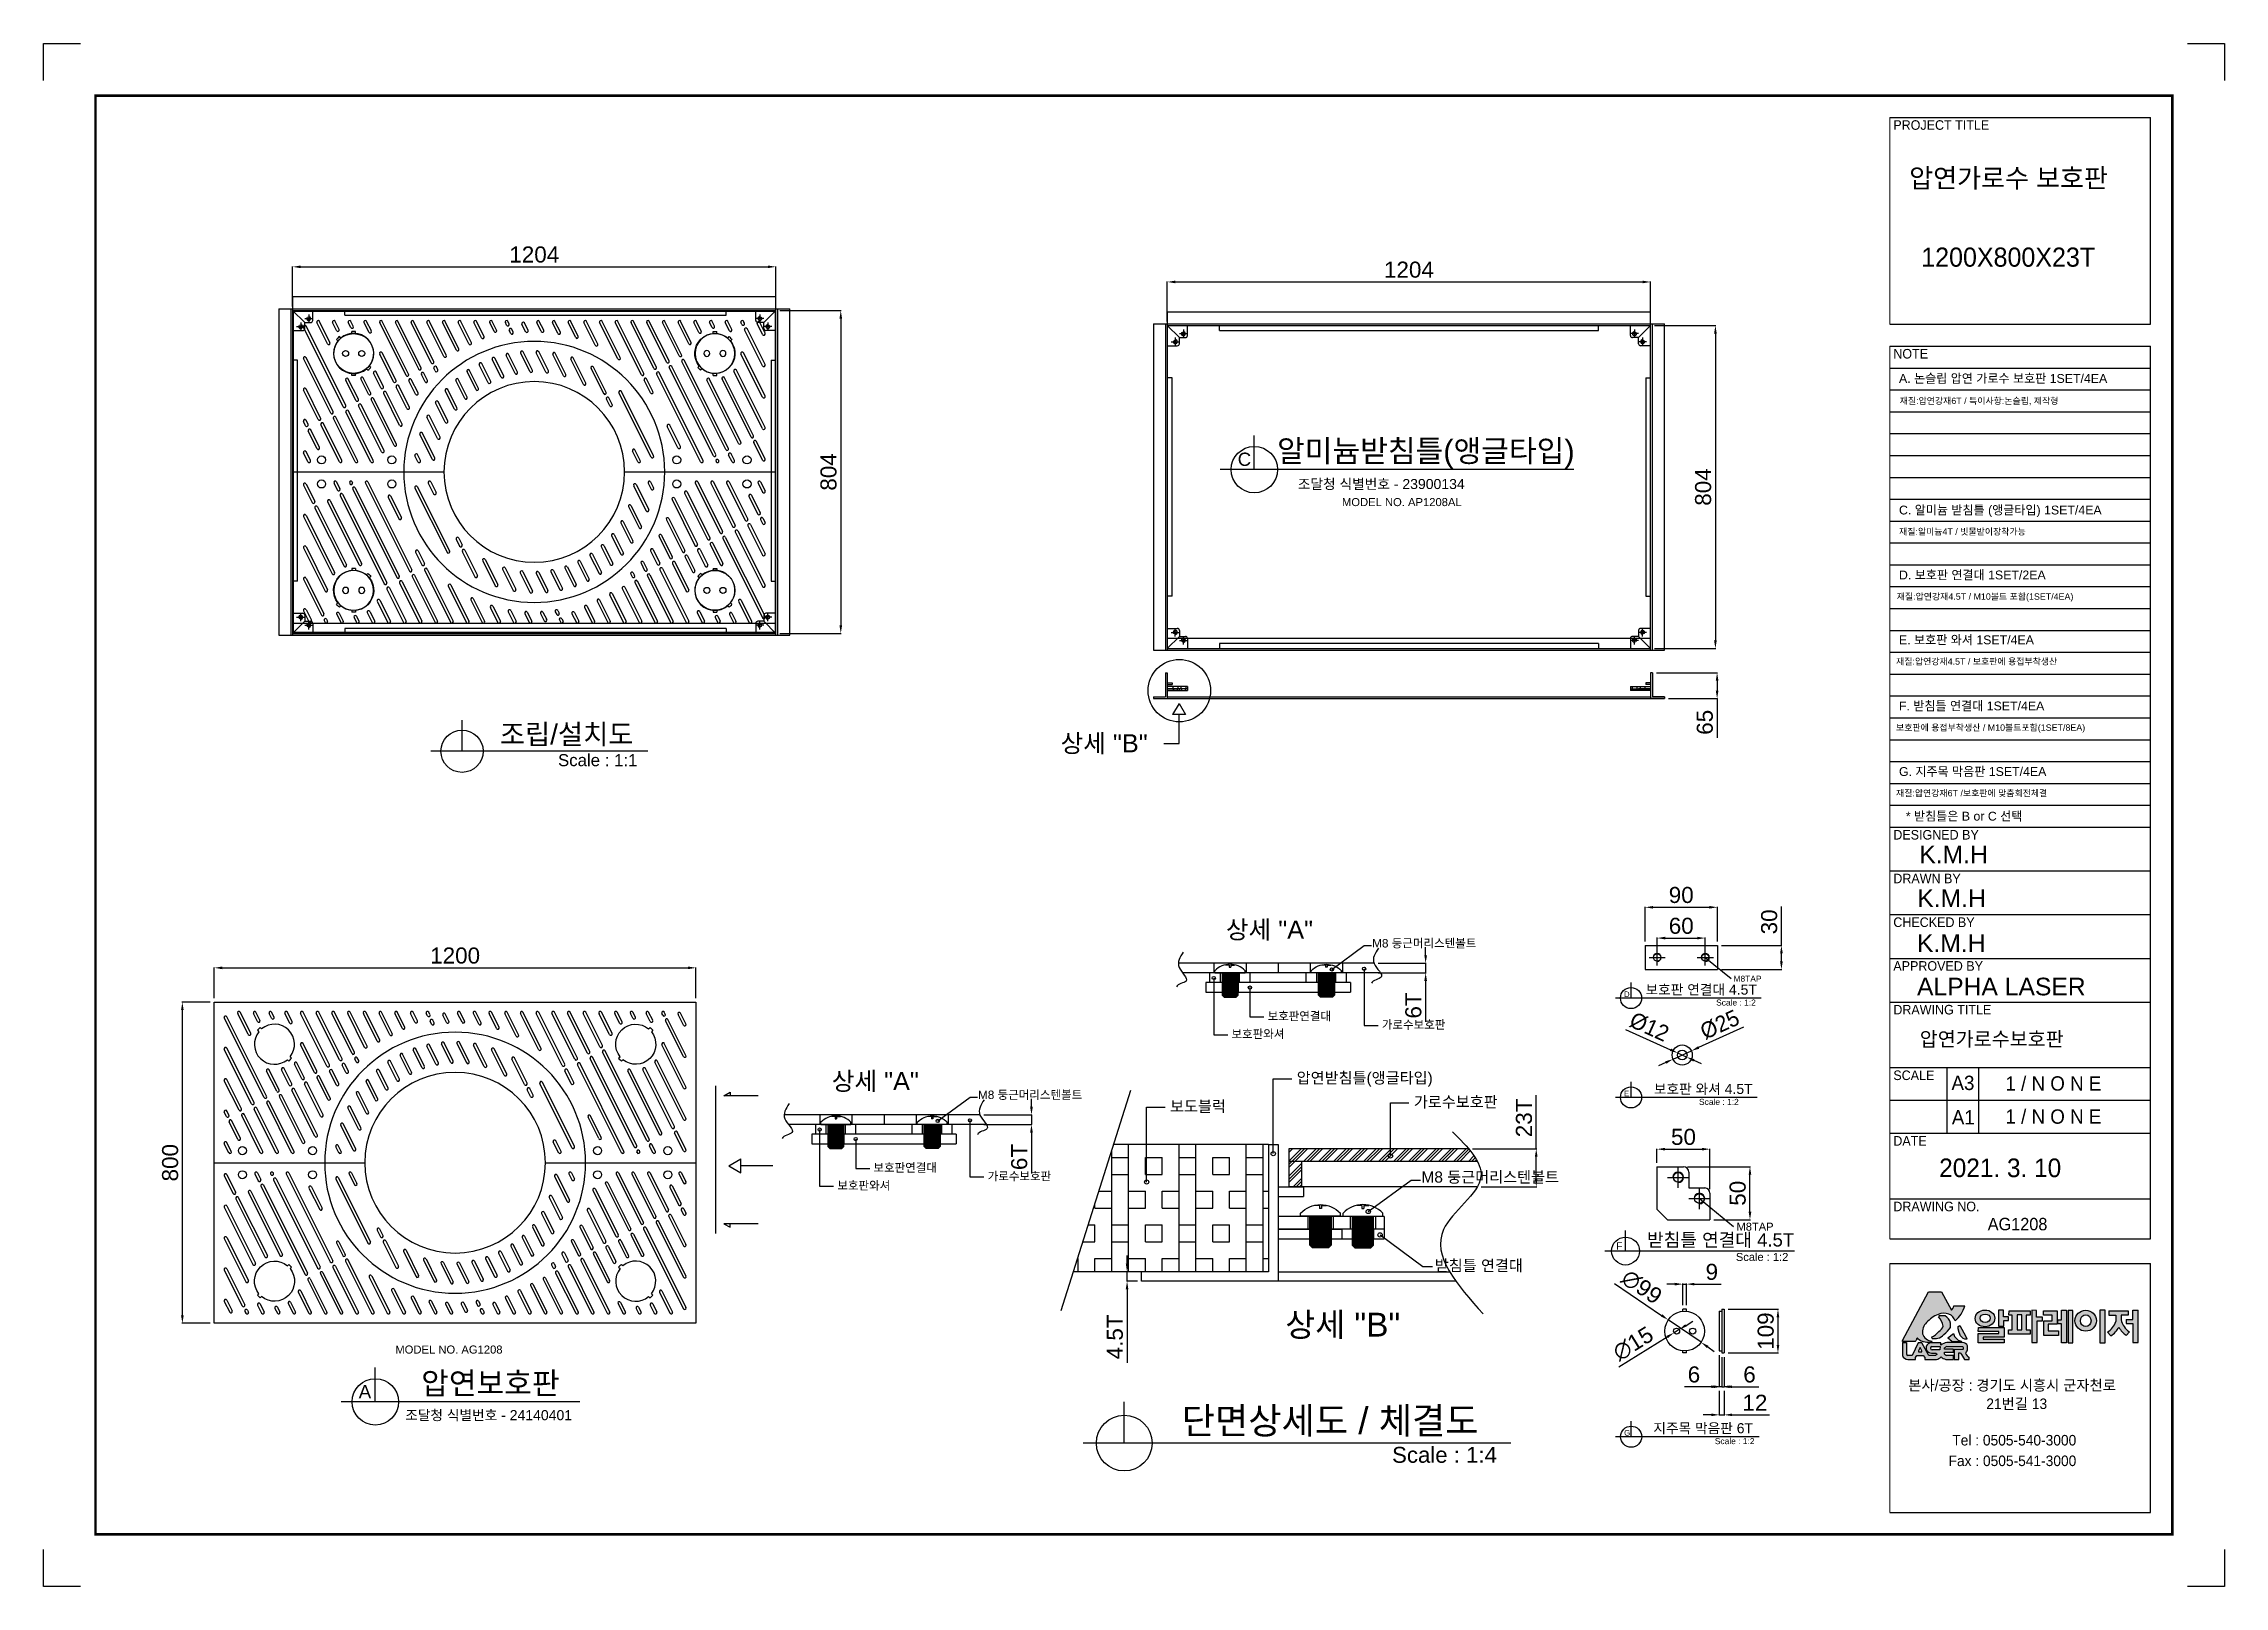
# Model space of a CAD drawing. Header units: millimetres. Extents: x 19476 to 24909, y -18022 to -14180.
import ezdxf
from ezdxf.enums import TextEntityAlignment as Align

# ---------------------------------------------------------------- set-up
doc = ezdxf.new("R2010")
doc.units = ezdxf.units.MM
for name, color, linetype in [('LAYOUT', 7, 'Continuous'), ('TEXT', 7, 'Continuous'), ('압연강', 40, 'Continuous')]:
    doc.layers.add(name, color=color, linetype=linetype)
doc.styles.add('H', font='')
doc.styles.get("Standard").update_dxf_attribs({"font": 'arial.ttf'})
doc.styles.get('H').set_extended_font_data('Dotum')
doc.dimstyles.new('ISO-25', dxfattribs={"dimtxt": 40, "dimasz": 20, "dimexe": 1.25, "dimexo": 10, "dimgap": 10, "dimtad": 1, "dimdec": 0, "dimtxsty": 'Standard', "dimcen": 2.5, "dimclrd": 3, "dimclre": 3, "dimclrt": 3, "dimadec": 0, "dimazin": 0, "dimtfac": 1, "dimtdec": 0, "dimtmove": 0, "dimatfit": 3, "dimfxl": 1, "dimarcsym": 0})

msp = doc.modelspace()

# ---------------------------------------------------------------- texts
at = {"style": 'H'}
for s, height, p in [('PROJECT TITLE', 23.822, (24084.3, -14394.9)), ('압연가로수 보호판', 47.64, (24123.7, -14538.8)), ('1200X800X23T', 47.644, (24153.9, -14735.8)), ('NOTE', 23.82, (24084.3, -14964.5)), ('DESIGNED BY', 23.822, (24084.3, -16162.4)), ('DRAWN BY', 23.82, (24084.3, -16271.3)), ('CHECKED BY', 23.82, (24084.3, -16380.2)), ('APPROVED BY', 23.822, (24084.3, -16489.1)), ('DRAWING TITLE', 23.822, (24084.3, -16598)), ('압연가로수보호판', 35.73, (24150.1, -16677.1)), ('SCALE', 23.82, (24084.3, -16761.4)), ('A3', 35.73, (24229.2, -16786.2)), ('1 / N O N E', 35.733, (24363.6, -16787.7)), ('A1', 35.73, (24230.1, -16872)), ('1 / N O N E', 35.733, (24363.6, -16870.1)), ('DATE', 23.82, (24084.3, -16924.7)), ('2021. 3. 10', 46.453, (24198.5, -17003.2)), ('DRAWING NO.', 23.822, (24084.3, -17088.1)), ('AG1208', 30.97, (24319.5, -17135.5)), ('본사/공장 : 경기도 시흥시 군자천로', 26.204, (24121.4, -17534.6)), ('21번길 13', 26.2, (24316, -17580.6)), ('Tel : 0505-540-3000', 26.204, (24231.3, -17671.4)), ('Fax : 0505-541-3000', 26.204, (24221.9, -17722.7))]:
    msp.add_text(s, height=height, dxfattribs=at).set_placement(p)
for s, height, p in [('A. 논슬립 압연 가로수 보호판 1SET/4EA', 22, (24098.4, -15025.1)), ('재질:압연강재6T / 특이사항:논슬립, 제작형', 15.84, (24100.2, -15077.8)), ('C', 33, (22451, -15231.8)), ('조달청 식별번호 - 23900134', 25, (22600.8, -15289.5)), ('MODEL NO. AP1208AL', 20, (22710.7, -15332)), ('C. 알미늄 받침틀 (앵글타입) 1SET/4EA', 22, (24098.4, -15352.8)), ('재질:알미늄4T / 빗물받이장착가능', 15.84, (24098.6, -15403.5)), ('D. 보호판 연결대 1SET/2EA', 22, (24098.4, -15514.5)), (' 재질:압연강재4.5T / M10볼트 포함(1SET/4EA)', 15.84, (24086.7, -15565.2)), ('E. 보호판 와셔 1SET/4EA', 22, (24098.4, -15676.1)), ('재질:압연강재4.5T / 보호판에 용접부착생산', 15.84, (24091.2, -15726.8)), ('F. 받침틀 연결대 1SET/4EA', 22, (24098.4, -15840.7)), ('  보호판에 용접부착생산 / M10볼트포함(1SET/8EA)', 15.84, (24078.7, -15891.5)), ('G. 지주목 막음판 1SET/4EA', 22, (24098.4, -16004.1)), ('  재질:압연강재6T /보호판에 맞춤회전체결', 15.84, (24078.7, -16054.8)), ('  * 받침틀은 B or C 선택', 22, (24098.4, -16115.2)), ('K.M.H', 44, (24149.1, -16221.3)), ('K.M.H', 44, (24144.1, -16330.6)), ('M8 둥근머리스텐볼트', 21, (22785.8, -16431.2)), ('K.M.H', 44, (24143.3, -16442.4)), ('M8TAP', 15, (23686.1, -16516.6)), ('ALPHA LASER', 44, (24143.3, -16550.5)), ('D', 14, (23413.2, -16554.6)), ('보호판연결대', 21, (22525.4, -16612.6)), ('가로수보호판', 21, (22810.1, -16634)), ('보호판와셔', 21, (22435.5, -16657.1)), ('M8 둥근머리스텐볼트', 21, (21803.8, -16808.6)), ('E', 14, (23413.2, -16802)), ('보호판연결대', 21, (21543.4, -16990)), ('가로수보호판', 21, (21828.1, -17011.4)), ('보호판와셔', 21, (21453.5, -17034.5)), ('MODEL NO. AG1208', 20, (20352.3, -17442.5)), ('A', 33, (20261.2, -17553.6)), ('조달청 식별번호 - 24140401', 25, (20376.9, -17608.4))]:
    msp.add_text(s, height=height).set_placement(p)
at = {"color": 4}
for s, p in [('상세 "B"', (22009.7, -15945.1)), ('상세 "A"', (22421.6, -16409.1)), ('상세 "A"', (21439.6, -16786.5))]:
    msp.add_text(s, height=45, dxfattribs=at).set_placement(p)
at = {"layer": 'TEXT'}
for s, height, p in [('알미늄받침틀(앵글타입)', 55, (22919.7, -15222.1)), ('조립/설치도', 50, (20779.1, -15925.3)), ('보호판 연결대 4.5T', 25, (23605.8, -16548.6)), ('보호판 와셔 4.5T', 25, (23610.9, -16796)), ('압연보호판', 55, (20589.1, -17543.9))]:
    msp.add_text(s, height=height, dxfattribs=at).set_placement(p, align=Align.CENTER)
for s, height, p in [('Scale : 1:1', 30, (20757.5, -15979.7)), ('Scale : 1:2', 15, (23642.8, -16575.8)), ('Scale : 1:2', 15, (23600.2, -16823.2))]:
    msp.add_text(s, height=height, dxfattribs=at).set_placement(p)

# ---------------------------------------------------------------- blocks, each defined once
blk = doc.blocks.new('*D37')
at = {"color": 3, "lineweight": -2, "transparency": 16777216}
for p, q in [((23465.9, -16416.1), (23465.9, -16329.8)), ((23485.9, -16331.1), (23625.9, -16331.1)), ((23645.9, -16416.1), (23645.9, -16329.8))]:
    blk.add_line(p, q, dxfattribs=at)
at = {"color": 3, "transparency": 16777216}
for points in [[(23485.9, -16327.8), (23485.9, -16334.4), (23465.9, -16331.1)], [(23625.9, -16327.8), (23625.9, -16334.4), (23645.9, -16331.1)]]:
    blk.add_solid(points, dxfattribs=at)
at = {"layer": 'Defpoints', "color": 0, "transparency": 16777216}
for p in [(23645.9, -16331.1), (23465.9, -16426.1), (23645.9, -16426.1)]:
    blk.add_point(p, dxfattribs=at)
at = {"color": 3, "transparency": 16777216, "insert": (23555.9, -16300.7), "char_height": 40, "attachment_point": 5}
blk.add_mtext('90', dxfattribs=at)
blk = doc.blocks.new('*D38')
at = {"color": 3, "lineweight": -2, "transparency": 16777216}
for p, q in [((23805.5, -16426.1), (23805.5, -16329)), ((23655.9, -16426.1), (23806.8, -16426.1)), ((23805.5, -16466.1), (23805.5, -16446.1)), ((23655.9, -16486.1), (23806.8, -16486.1))]:
    blk.add_line(p, q, dxfattribs=at)
at = {"color": 3, "transparency": 16777216}
for points in [[(23802.2, -16446.1), (23808.9, -16446.1), (23805.5, -16426.1)], [(23802.2, -16466.1), (23808.9, -16466.1), (23805.5, -16486.1)]]:
    blk.add_solid(points, dxfattribs=at)
at = {"layer": 'Defpoints', "color": 0, "transparency": 16777216}
for p in [(23645.9, -16426.1), (23805.5, -16426.1), (23645.9, -16486.1)]:
    blk.add_point(p, dxfattribs=at)
at = {"color": 3, "transparency": 16777216, "insert": (23775.1, -16367.5), "char_height": 40, "attachment_point": 5, "rotation": 90}
blk.add_mtext('30', dxfattribs=at)
blk = doc.blocks.new('*D39')
at = {"color": 3, "lineweight": -2, "transparency": 16777216}
for p, q in [((23711.4, -16629.3), (23599.3, -16680.4)), ((23517.4, -16717.7), (23499.2, -16726)), ((23535.6, -16709.4), (23581.1, -16688.7))]:
    blk.add_line(p, q, dxfattribs=at)
at = {"color": 3, "transparency": 16777216}
for points in [[(23597.9, -16677.3), (23600.7, -16683.4), (23581.1, -16688.7)], [(23516, -16714.6), (23518.8, -16720.7), (23535.6, -16709.4)]]:
    blk.add_solid(points, dxfattribs=at)
at = {"layer": 'Defpoints', "color": 0, "transparency": 16777216}
for p in [(23535.6, -16709.4), (23581.1, -16688.7)]:
    blk.add_point(p, dxfattribs=at)
at = {"color": 3, "transparency": 16777216, "insert": (23652, -16623.4), "char_height": 40, "attachment_point": 5, "rotation": 24.4839}
blk.add_mtext('{\\fMS PGothic|b0|i0|c129|p34;%%C25}', dxfattribs=at)
blk = doc.blocks.new('*D40')
at = {"color": 3, "lineweight": -2, "transparency": 16777216}
for p, q in [((23417, -16635.1), (23529.2, -16685.8)), ((23569.3, -16704), (23547.4, -16694.1)), ((23587.5, -16712.2), (23605.7, -16720.5))]:
    blk.add_line(p, q, dxfattribs=at)
at = {"color": 3, "transparency": 16777216}
for points in [[(23530.6, -16682.8), (23527.8, -16688.9), (23547.4, -16694.1)], [(23588.9, -16709.2), (23586.1, -16715.3), (23569.3, -16704)]]:
    blk.add_solid(points, dxfattribs=at)
at = {"layer": 'Defpoints', "color": 0, "transparency": 16777216}
for p in [(23547.4, -16694.1), (23569.3, -16704)]:
    blk.add_point(p, dxfattribs=at)
at = {"color": 3, "transparency": 16777216, "insert": (23476.3, -16629), "char_height": 40, "attachment_point": 5, "rotation": 335.6577}
blk.add_mtext('{\\fMS PGothic|b0|i0|c129|p34;%%C12}', dxfattribs=at)
blk = doc.blocks.new('*D41')
at = {"color": 3, "lineweight": -2, "transparency": 16777216}
for p, q in [((23495.9, -16446.1), (23495.9, -16406.5)), ((23515.9, -16407.8), (23595.9, -16407.8)), ((23615.9, -16446.1), (23615.9, -16406.5))]:
    blk.add_line(p, q, dxfattribs=at)
at = {"color": 3, "transparency": 16777216}
for points in [[(23515.9, -16404.5), (23515.9, -16411.1), (23495.9, -16407.8)], [(23595.9, -16404.5), (23595.9, -16411.1), (23615.9, -16407.8)]]:
    blk.add_solid(points, dxfattribs=at)
at = {"layer": 'Defpoints', "color": 0, "transparency": 16777216}
for p in [(23615.9, -16407.8), (23495.9, -16456.1), (23615.9, -16456.1)]:
    blk.add_point(p, dxfattribs=at)
at = {"color": 3, "transparency": 16777216, "insert": (23555.9, -16377.4), "char_height": 40, "attachment_point": 5}
blk.add_mtext('60', dxfattribs=at)
blk = doc.blocks.new('A$C36924EFD')
for p, q in [((0, 45), (0, -45)), ((0, 45), (6, 45)), ((6, -45), (6, 45)), ((0, -45), (6, -45))]:
    blk.add_line(p, q)
blk = doc.blocks.new('*D42')
at = {"color": 3, "lineweight": -2, "transparency": 16777216}
for p, q in [((22919.1, -16450.6), (22919.1, -16430.6)), ((22800.6, -16470.6), (22920.4, -16470.6)), ((22800.6, -16494.6), (22920.4, -16494.6)), ((22919.1, -16470.6), (22919.1, -16494.6)), ((22919.1, -16514.6), (22919.1, -16616.6))]:
    blk.add_line(p, q, dxfattribs=at)
at = {"color": 3, "transparency": 16777216}
for points in [[(22915.8, -16450.6), (22922.5, -16450.6), (22919.1, -16470.6)], [(22915.8, -16514.6), (22922.5, -16514.6), (22919.1, -16494.6)]]:
    blk.add_solid(points, dxfattribs=at)
at = {"layer": 'Defpoints', "color": 0, "transparency": 16777216}
for p in [(22790.6, -16470.6), (22790.6, -16494.6), (22919.1, -16494.6)]:
    blk.add_point(p, dxfattribs=at)
at = {"color": 3, "transparency": 16777216, "insert": (22888.7, -16575.6), "char_height": 40, "attachment_point": 5, "rotation": 90}
blk.add_mtext('6T', dxfattribs=at)
blk = doc.blocks.new('A$C5731754A')
at = {"color": 1}
for p, q in [((-37.5, 0), (-37.5, 5.7)), ((-37.5, 0), (37.5, 0)), ((-20, 0), (-20, -55)), ((-20, 0), (20, 0)), ((-11.2, 19.7), (-11.2, 20.5)), ((-1.9, 19.7), (-11.2, 19.7)), ((-1.9, 19.7), (-1.9, 14.1)), ((-1.9, 14.1), (1.9, 14.1)), ((1.9, 19.7), (1.9, 14.1)), ((1.9, 19.7), (11.2, 19.7)), ((11.2, 19.7), (11.2, 20.5)), ((20, -55), (20, 0)), ((37.5, 0), (37.5, 5.7)), ((-20, -2.5), (20, -2.5)), ((-20, -5), (20, -5)), ((-20, -7.5), (20, -7.5)), ((-20, -7.5), (20, -7.5)), ((-20, -10), (20, -10)), ((-20, -12.5), (20, -12.5)), ((-20, -12.5), (20, -12.5)), ((-20, -15), (20, -15)), ((-20, -17.5), (20, -17.5)), ((-20, -17.5), (20, -17.5)), ((-20, -20), (20, -20)), ((-20, -22.5), (20, -22.5)), ((-20, -22.5), (20, -22.5)), ((-20, -25), (20, -25)), ((-20, -27.5), (20, -27.5)), ((-20, -27.5), (20, -27.5)), ((-20, -30), (20, -30)), ((-20, -32.5), (20, -32.5)), ((-20, -35), (20, -35)), ((-20, -37.5), (20, -37.5)), ((-20, -40), (20, -40)), ((-20, -42.5), (20, -42.5)), ((-20, -45), (20, -45)), ((-20, -47.5), (20, -47.5)), ((-20, -50), (20, -50)), ((-20, -52.5), (20, -52.5)), ((-15, -60), (-20, -55)), ((-20, -55), (20, -55)), ((-17.5, -57.5), (17.5, -57.5)), ((-15, -60), (15, -60)), ((20, -55), (15, -60))]:
    blk.add_line(p, q, dxfattribs=at)
blk.add_arc((0, -30.4), 52, 43.8928, 136.1072, dxfattribs=at)
blk = doc.blocks.new('*D18')
at = {"color": 3, "lineweight": -2, "transparency": 16777216}
for p, q in [((22275.5, -14872.5), (22275.5, -14772.5)), ((22295.5, -14773.8), (23459.5, -14773.8)), ((23479.5, -14872.5), (23479.5, -14772.5))]:
    blk.add_line(p, q, dxfattribs=at)
at = {"color": 3, "transparency": 16777216}
for points in [[(22295.5, -14770.5), (22295.5, -14777.1), (22275.5, -14773.8)], [(23459.5, -14770.5), (23459.5, -14777.1), (23479.5, -14773.8)]]:
    blk.add_solid(points, dxfattribs=at)
at = {"layer": 'Defpoints', "color": 0, "transparency": 16777216}
for p in [(23479.5, -14773.8), (22275.5, -14882.5), (23479.5, -14882.5)]:
    blk.add_point(p, dxfattribs=at)
at = {"color": 3, "transparency": 16777216, "insert": (22877.5, -14743.4), "char_height": 40, "attachment_point": 5}
blk.add_mtext('1204', dxfattribs=at)
blk = doc.blocks.new('*D19')
at = {"color": 3, "lineweight": -2, "transparency": 16777216}
for p, q in [((23489.5, -14882.5), (23642.3, -14882.5)), ((23641.1, -14902.5), (23641.1, -15666.5)), ((23489.5, -15686.5), (23642.3, -15686.5))]:
    blk.add_line(p, q, dxfattribs=at)
at = {"color": 3, "transparency": 16777216}
for points in [[(23637.7, -14902.5), (23644.4, -14902.5), (23641.1, -14882.5)], [(23637.7, -15666.5), (23644.4, -15666.5), (23641.1, -15686.5)]]:
    blk.add_solid(points, dxfattribs=at)
at = {"layer": 'Defpoints', "color": 0, "transparency": 16777216}
for p in [(23479.5, -14882.5), (23479.5, -15686.5), (23641.1, -15686.5)]:
    blk.add_point(p, dxfattribs=at)
at = {"color": 3, "transparency": 16777216, "insert": (23610.6, -15284.5), "char_height": 40, "attachment_point": 5, "rotation": 90}
blk.add_mtext('804', dxfattribs=at)
blk = doc.blocks.new('A$C2E731E15')
at = {"color": 1}
for p, q in [((-10, 0), (10, 0)), ((0, -10), (0, 10))]:
    blk.add_line(p, q, dxfattribs=at)
blk.add_circle((0, 0), 4.5)
at = {"color": 4}
blk.add_arc((0, 0), 5, 270, 180, dxfattribs=at)
blk = doc.blocks.new('A$C600E4CCD')
for p, q in [((0, 6), (0, 0)), ((50, 6), (0, 6)), ((50, 0), (0, 0)), ((50, 6), (50, 0))]:
    blk.add_line(p, q)
at = {"color": 2}
for p, q in [((14, 6), (14, 0)), ((26, 6), (26, 0)), ((34, 6), (34, 0)), ((46, 6), (46, 0))]:
    blk.add_line(p, q, dxfattribs=at)
blk = doc.blocks.new('*D21')
at = {"color": 3, "lineweight": -2, "transparency": 16777216}
for p, q in [((20096.4, -14834.9), (20096.4, -14734.9)), ((20116.4, -14736.1), (21280.4, -14736.1)), ((21300.4, -14834.9), (21300.4, -14734.9))]:
    blk.add_line(p, q, dxfattribs=at)
at = {"color": 3, "transparency": 16777216}
for points in [[(20116.4, -14732.8), (20116.4, -14739.4), (20096.4, -14736.1)], [(21280.4, -14732.8), (21280.4, -14739.4), (21300.4, -14736.1)]]:
    blk.add_solid(points, dxfattribs=at)
at = {"layer": 'Defpoints', "color": 0, "transparency": 16777216}
for p in [(21300.4, -14736.1), (20096.4, -14844.9), (21300.4, -14844.9)]:
    blk.add_point(p, dxfattribs=at)
at = {"color": 3, "transparency": 16777216, "insert": (20698.4, -14705.7), "char_height": 40, "attachment_point": 5}
blk.add_mtext('1204', dxfattribs=at)
blk = doc.blocks.new('*D23')
at = {"color": 3, "lineweight": -2, "transparency": 16777216}
for p, q in [((21310.4, -14844.9), (21463.2, -14844.9)), ((21462, -14864.9), (21462, -15628.9)), ((21310.4, -15648.9), (21463.2, -15648.9))]:
    blk.add_line(p, q, dxfattribs=at)
at = {"color": 3, "transparency": 16777216}
for points in [[(21458.7, -14864.9), (21465.3, -14864.9), (21462, -14844.9)], [(21458.7, -15628.9), (21465.3, -15628.9), (21462, -15648.9)]]:
    blk.add_solid(points, dxfattribs=at)
at = {"layer": 'Defpoints', "color": 0, "transparency": 16777216}
for p in [(21300.4, -14844.9), (21300.4, -15648.9), (21462, -15648.9)]:
    blk.add_point(p, dxfattribs=at)
at = {"color": 3, "transparency": 16777216, "insert": (21431.6, -15246.9), "char_height": 40, "attachment_point": 5, "rotation": 90}
blk.add_mtext('804', dxfattribs=at)
blk = doc.blocks.new('*D5')
at = {"color": 3, "lineweight": -2, "transparency": 16777216}
for p, q in [((16880.3, -24788.6), (16997.3, -24868.4)), ((17095.6, -24935.4), (17013.8, -24879.6)), ((17112.1, -24946.7), (17128.6, -24958))]:
    blk.add_line(p, q, dxfattribs=at)
at = {"color": 3, "transparency": 16777216}
for points in [[(16999.2, -24865.6), (16995.4, -24871.1), (17013.8, -24879.6)], [(17114, -24944), (17110.2, -24949.5), (17095.6, -24935.4)]]:
    blk.add_solid(points, dxfattribs=at)
at = {"layer": 'Defpoints', "color": 0, "transparency": 16777216}
for p in [(17013.8, -24879.6), (17095.6, -24935.4)]:
    blk.add_point(p, dxfattribs=at)
at = {"color": 3, "transparency": 16777216, "insert": (16947.7, -24797.7), "char_height": 40, "attachment_point": 5, "rotation": 325.6971}
blk.add_mtext('∅99', dxfattribs=at)
blk = doc.blocks.new('*D6')
at = {"color": 3, "lineweight": -2, "transparency": 16777216}
for p, q in [((17058.1, -24893.1), (17075.1, -24882.5)), ((16890.7, -24996.7), (17011.3, -24922)), ((17041.1, -24903.6), (17028.3, -24911.5))]:
    blk.add_line(p, q, dxfattribs=at)
at = {"color": 3, "transparency": 16777216}
for points in [[(17009.6, -24919.2), (17013.1, -24924.8), (17028.3, -24911.5)], [(17056.3, -24890.2), (17059.8, -24895.9), (17041.1, -24903.6)]]:
    blk.add_solid(points, dxfattribs=at)
at = {"layer": 'Defpoints', "color": 0, "transparency": 16777216}
for p in [(17028.3, -24911.5), (17041.1, -24903.6)]:
    blk.add_point(p, dxfattribs=at)
at = {"color": 3, "transparency": 16777216, "insert": (16926.5, -24938.8), "char_height": 40, "attachment_point": 5, "rotation": 31.7725}
blk.add_mtext('∅15', dxfattribs=at)
blk = doc.blocks.new('*D7')
at = {"color": 3, "lineweight": -2, "transparency": 16777216}
for p, q in [((17030.2, -24790.5), (17010.2, -24790.5)), ((17050.2, -24843), (17050.2, -24789.2)), ((17050.2, -24790.5), (17059.2, -24790.5)), ((17059.2, -24843), (17059.2, -24789.2)), ((17079.2, -24790.5), (17145.5, -24790.5))]:
    blk.add_line(p, q, dxfattribs=at)
at = {"color": 3, "transparency": 16777216}
for points in [[(17030.2, -24787.2), (17030.2, -24793.8), (17050.2, -24790.5)], [(17079.2, -24787.2), (17079.2, -24793.8), (17059.2, -24790.5)]]:
    blk.add_solid(points, dxfattribs=at)
at = {"layer": 'Defpoints', "color": 0, "transparency": 16777216}
for p in [(17059.2, -24790.5), (17050.2, -24853), (17059.2, -24853)]:
    blk.add_point(p, dxfattribs=at)
at = {"color": 3, "transparency": 16777216, "insert": (17122.4, -24760.1), "char_height": 40, "attachment_point": 5}
blk.add_mtext('9', dxfattribs=at)
blk = doc.blocks.new('*D8')
at = {"color": 3, "lineweight": -2, "transparency": 16777216}
for p, q in [((17163.1, -24853), (17288.5, -24853)), ((17287.2, -24873), (17287.2, -24942)), ((17163.1, -24962), (17288.5, -24962))]:
    blk.add_line(p, q, dxfattribs=at)
at = {"color": 3, "transparency": 16777216}
for points in [[(17283.9, -24873), (17290.5, -24873), (17287.2, -24853)], [(17283.9, -24942), (17290.5, -24942), (17287.2, -24962)]]:
    blk.add_solid(points, dxfattribs=at)
at = {"layer": 'Defpoints', "color": 0, "transparency": 16777216}
for p in [(17153.1, -24853), (17153.1, -24962), (17287.2, -24962)]:
    blk.add_point(p, dxfattribs=at)
at = {"color": 3, "transparency": 16777216, "insert": (17256.8, -24907.5), "char_height": 40, "attachment_point": 5, "rotation": 90}
blk.add_mtext('109', dxfattribs=at)
blk = doc.blocks.new('*D9')
at = {"color": 3, "lineweight": -2, "transparency": 16777216}
for p, q in [((17147.1, -24972), (17147.1, -25047.3)), ((17153.1, -24972), (17153.1, -25047.3)), ((17127.1, -25046), (17107.1, -25046)), ((17147.1, -25046), (17153.1, -25046)), ((17173.1, -25046), (17239.5, -25046))]:
    blk.add_line(p, q, dxfattribs=at)
at = {"color": 3, "transparency": 16777216}
for points in [[(17127.1, -25042.7), (17127.1, -25049.3), (17147.1, -25046)], [(17173.1, -25042.7), (17173.1, -25049.3), (17153.1, -25046)]]:
    blk.add_solid(points, dxfattribs=at)
at = {"layer": 'Defpoints', "color": 0, "transparency": 16777216}
for p in [(17147.1, -24962), (17153.1, -24962), (17153.1, -25046)]:
    blk.add_point(p, dxfattribs=at)
at = {"color": 3, "transparency": 16777216, "insert": (17216.3, -25015.6), "char_height": 40, "attachment_point": 5}
blk.add_mtext('6', dxfattribs=at)
blk = doc.blocks.new('*D10')
at = {"color": 3, "lineweight": -2, "transparency": 16777216}
for p, q in [((17141.1, -24967), (17141.1, -25047.3)), ((17147.1, -24972), (17147.1, -25047.3)), ((17121.1, -25046), (17054.7, -25046)), ((17147.1, -25046), (17141.1, -25046)), ((17167.1, -25046), (17187.1, -25046))]:
    blk.add_line(p, q, dxfattribs=at)
at = {"color": 3, "transparency": 16777216}
for points in [[(17121.1, -25042.7), (17121.1, -25049.3), (17141.1, -25046)], [(17167.1, -25042.7), (17167.1, -25049.3), (17147.1, -25046)]]:
    blk.add_solid(points, dxfattribs=at)
at = {"layer": 'Defpoints', "color": 0, "transparency": 16777216}
for p in [(17141.1, -24957), (17147.1, -24962), (17141.1, -25046)]:
    blk.add_point(p, dxfattribs=at)
at = {"color": 3, "transparency": 16777216, "insert": (17077.9, -25015.6), "char_height": 40, "attachment_point": 5}
blk.add_mtext('6', dxfattribs=at)
blk = doc.blocks.new('*D11')
at = {"color": 3, "lineweight": -2, "transparency": 16777216}
for p, q in [((17141.1, -25056), (17141.1, -25117.3)), ((17153.1, -25056), (17153.1, -25117.3)), ((17121.1, -25116), (17101.1, -25116)), ((17141.1, -25116), (17153.1, -25116)), ((17173.1, -25116), (17266.2, -25116))]:
    blk.add_line(p, q, dxfattribs=at)
at = {"color": 3, "transparency": 16777216}
for points in [[(17121.1, -25112.7), (17121.1, -25119.3), (17141.1, -25116)], [(17173.1, -25112.7), (17173.1, -25119.3), (17153.1, -25116)]]:
    blk.add_solid(points, dxfattribs=at)
at = {"layer": 'Defpoints', "color": 0, "transparency": 16777216}
for p in [(17141.1, -25046), (17153.1, -25046), (17153.1, -25116)]:
    blk.add_point(p, dxfattribs=at)
at = {"color": 3, "transparency": 16777216, "insert": (17229.7, -25085.9), "char_height": 40, "attachment_point": 5}
blk.add_mtext('12', dxfattribs=at)
blk = doc.blocks.new('*D16')
at = {"color": 3, "lineweight": -2}
for p, q in [((23494, -15747), (23646.5, -15747)), ((23645.3, -15767), (23645.3, -15791.5)), ((23524, -15811.5), (23646.5, -15811.5)), ((23645.3, -15811.5), (23645.3, -15909.3))]:
    blk.add_line(p, q, dxfattribs=at)
at = {"color": 3}
for points in [[(23648.6, -15767), (23641.9, -15767), (23645.3, -15747)], [(23641.9, -15791.5), (23648.6, -15791.5), (23645.3, -15811.5)]]:
    blk.add_solid(points, dxfattribs=at)
at = {"layer": 'Defpoints', "color": 0}
for p in [(23484, -15747), (23514, -15811.5), (23645.3, -15811.5)]:
    blk.add_point(p, dxfattribs=at)
at = {"color": 3, "insert": (23614.8, -15870.4), "char_height": 40, "attachment_point": 5, "rotation": 90}
blk.add_mtext('65', dxfattribs=at)
blk = doc.blocks.new('A$C723E4715')
blk.add_blockref('A$C5731754A', (0, 48))
blk = doc.blocks.new('*D47')
at = {"color": 3, "lineweight": -2, "transparency": 16777216}
for p, q in [((747.4, 60.1), (747.4, 95.1)), ((767.4, 93.9), (859.4, 93.9)), ((879.4, -5.9), (879.4, 95.1))]:
    blk.add_line(p, q, dxfattribs=at)
at = {"color": 3, "transparency": 16777216}
for points in [[(767.4, 97.2), (767.4, 90.6), (747.4, 93.9)], [(859.4, 90.6), (859.4, 97.2), (879.4, 93.9)]]:
    blk.add_solid(points, dxfattribs=at)
at = {"layer": 'Defpoints', "color": 0, "transparency": 16777216}
for p in [(879.4, 93.9), (747.4, 50.1), (879.4, -15.9)]:
    blk.add_point(p, dxfattribs=at)
at = {"color": 3, "transparency": 16777216, "insert": (813.4, 124.3), "char_height": 40, "attachment_point": 5}
blk.add_mtext('50', dxfattribs=at)
blk = doc.blocks.new('*D48')
at = {"color": 3, "lineweight": -2, "transparency": 16777216}
for p, q in [((823.4, 50.1), (980.3, 50.1)), ((979, -61.9), (979, 30.1)), ((889.4, -81.9), (980.3, -81.9))]:
    blk.add_line(p, q, dxfattribs=at)
at = {"color": 3, "transparency": 16777216}
for points in [[(982.4, 30.1), (975.7, 30.1), (979, 50.1)], [(975.7, -61.9), (982.4, -61.9), (979, -81.9)]]:
    blk.add_solid(points, dxfattribs=at)
at = {"layer": 'Defpoints', "color": 0, "transparency": 16777216}
for p in [(813.4, 50.1), (979, 50.1), (879.4, -81.9)]:
    blk.add_point(p, dxfattribs=at)
at = {"color": 3, "transparency": 16777216, "insert": (948.6, -15.9), "char_height": 40, "attachment_point": 5, "rotation": 90}
blk.add_mtext('50', dxfattribs=at)
blk = doc.blocks.new('*D49')
at = {"color": 3, "lineweight": -2, "transparency": 16777216}
for p, q in [((-547, -211.2), (-574, -211.2)), ((-572.8, -191.2), (-572.8, -171.2)), ((-572.8, -235), (-572.8, -211.2)), ((-547, -235), (-574, -235)), ((-572.8, -255), (-572.8, -438.5))]:
    blk.add_line(p, q, dxfattribs=at)
at = {"color": 3, "transparency": 16777216}
for points in [[(-576.1, -191.2), (-569.5, -191.2), (-572.8, -211.2)], [(-569.5, -255), (-576.1, -255), (-572.8, -235)]]:
    blk.add_solid(points, dxfattribs=at)
at = {"layer": 'Defpoints', "color": 0, "transparency": 16777216}
for p in [(-572.8, -211.2), (-537, -211.2), (-537, -235)]:
    blk.add_point(p, dxfattribs=at)
at = {"color": 3, "transparency": 16777216, "insert": (-603.1, -373.6), "char_height": 40, "attachment_point": 5, "rotation": 90}
blk.add_mtext('4.5T', dxfattribs=at)
blk = doc.blocks.new('*D50')
at = {"color": 3, "lineweight": -2, "transparency": 16777216}
for p, q in [((446.6, 95), (446.6, 228.6)), ((287.9, 95), (447.8, 95)), ((446.6, 20), (446.6, 75)), ((309.4, 0), (447.8, 0))]:
    blk.add_line(p, q, dxfattribs=at)
at = {"color": 3, "transparency": 16777216}
for points in [[(449.9, 75), (443.2, 75), (446.6, 95)], [(443.2, 20), (449.9, 20), (446.6, 0)]]:
    blk.add_solid(points, dxfattribs=at)
at = {"layer": 'Defpoints', "color": 0, "transparency": 16777216}
for p in [(277.9, 95), (446.6, 95), (299.4, 0)]:
    blk.add_point(p, dxfattribs=at)
at = {"color": 3, "transparency": 16777216, "insert": (416.1, 171.8), "char_height": 40, "attachment_point": 5, "rotation": 90}
blk.add_mtext('23T', dxfattribs=at)
blk = doc.blocks.new('A$C25B221E0')
at = {"color": 1}
for p, q in [((-26.4, 0), (26.4, 0)), ((0, -26.4), (0, 26.4))]:
    blk.add_line(p, q, dxfattribs=at)
blk.add_line((0, 0), (85.3, -69.6))
blk.add_circle((0, 0), 11.9)
at = {"color": 4}
blk.add_arc((0, 0), 13.2, 270, 180, dxfattribs=at)
blk.add_text('M8TAP', height=19.8).set_placement((92.6, -79.9))
blk = doc.blocks.new('*D43')
at = {"color": 3, "lineweight": -2, "transparency": 16777216}
for p, q in [((21937.1, -16828), (21937.1, -16808)), ((21818.6, -16848), (21938.4, -16848)), ((21818.6, -16872), (21938.4, -16872)), ((21937.1, -16848), (21937.1, -16872)), ((21937.1, -16892), (21937.1, -16994))]:
    blk.add_line(p, q, dxfattribs=at)
at = {"color": 3, "transparency": 16777216}
for points in [[(21933.8, -16828), (21940.4, -16828), (21937.1, -16848)], [(21933.8, -16892), (21940.4, -16892), (21937.1, -16872)]]:
    blk.add_solid(points, dxfattribs=at)
at = {"layer": 'Defpoints', "color": 0, "transparency": 16777216}
for p in [(21808.6, -16848), (21808.6, -16872), (21937.1, -16872)]:
    blk.add_point(p, dxfattribs=at)
at = {"color": 3, "transparency": 16777216, "insert": (21906.7, -16953), "char_height": 40, "attachment_point": 5, "rotation": 90}
blk.add_mtext('6T', dxfattribs=at)
blk = doc.blocks.new('*D44')
at = {"color": 3, "lineweight": -2, "transparency": 16777216}
for p, q in [((19901.2, -16557.2), (19901.2, -16480.7)), ((19921.2, -16481.9), (21081.2, -16481.9)), ((21101.2, -16557.2), (21101.2, -16480.7))]:
    blk.add_line(p, q, dxfattribs=at)
at = {"color": 3, "transparency": 16777216}
for points in [[(19921.2, -16478.6), (19921.2, -16485.3), (19901.2, -16481.9)], [(21081.2, -16478.6), (21081.2, -16485.3), (21101.2, -16481.9)]]:
    blk.add_solid(points, dxfattribs=at)
at = {"layer": 'Defpoints', "color": 0, "transparency": 16777216}
for p in [(21101.2, -16481.9), (19901.2, -16567.2), (21101.2, -16567.2)]:
    blk.add_point(p, dxfattribs=at)
at = {"color": 3, "transparency": 16777216, "insert": (20501.2, -16451.5), "char_height": 40, "attachment_point": 5}
blk.add_mtext('1200', dxfattribs=at)
blk = doc.blocks.new('*D45')
at = {"color": 3, "lineweight": -2, "transparency": 16777216}
for p, q in [((19891.2, -16567.2), (19820.4, -16567.2)), ((19821.7, -17347.2), (19821.7, -16587.2)), ((19891.2, -17367.2), (19820.4, -17367.2))]:
    blk.add_line(p, q, dxfattribs=at)
at = {"color": 3, "transparency": 16777216}
for points in [[(19818.3, -16587.2), (19825, -16587.2), (19821.7, -16567.2)], [(19818.3, -17347.2), (19825, -17347.2), (19821.7, -17367.2)]]:
    blk.add_solid(points, dxfattribs=at)
at = {"layer": 'Defpoints', "color": 0, "transparency": 16777216}
for p in [(19821.7, -16567.2), (19901.2, -16567.2), (19901.2, -17367.2)]:
    blk.add_point(p, dxfattribs=at)
at = {"color": 3, "transparency": 16777216, "insert": (19791.3, -16967.2), "char_height": 40, "attachment_point": 5, "rotation": 90}
blk.add_mtext('800', dxfattribs=at)
blk = doc.blocks.new('A$C6562381F')
for p, q in [((4.5, 54.5), (-4.5, 54.5)), ((-4.5, 49.3), (-4.5, 54.5)), ((4.5, 49.3), (4.5, 54.5)), ((-4.5, -54.5), (-4.5, -49.3)), ((4.5, -54.5), (4.5, -49.3)), ((4.5, -54.5), (-4.5, -54.5))]:
    blk.add_line(p, q)
for centre, radius in [((0, 0), 49.5), ((-20, 0), 7.5), ((20, 0), 7.5)]:
    blk.add_circle(centre, radius)
blk = doc.blocks.new('AG1208')
for p, q in [((17787.4, -17067.8), (17787.4, -16667.8)), ((17787.4, -16667.8), (18987.4, -16667.8)), ((18987.4, -16667.8), (18987.4, -17067.8)), ((17787.4, -17467.8), (17787.4, -17067.8)), ((17787.4, -17067.8), (18162.4, -17067.8)), ((18612.4, -17067.8), (18987.4, -17067.8)), ((18987.4, -17067.8), (18987.4, -17467.8)), ((18987.4, -17467.8), (17787.4, -17467.8))]:
    blk.add_line(p, q)
for points in [[(17973, -16814.7, 0.045549), (17980, -16807.5), (17976.4, -16804, 0.904534), (17905.4, -16734.4), (17901.8, -16730.9, 0.045549), (17894.8, -16738), (17898.4, -16741.5, 0.904534), (17969.4, -16811.2)], [(18801.8, -16814.7, -0.045549), (18794.8, -16807.5), (18798.4, -16804, -0.904534), (18869.4, -16734.4), (18873, -16730.9, -0.045549), (18880, -16738), (18876.4, -16741.5, -0.904534), (18805.4, -16811.2)], [(17973, -17320.9, -0.045549), (17980, -17328), (17976.4, -17331.5, -0.904534), (17905.4, -17401.2), (17901.8, -17404.7, -0.045549), (17894.8, -17397.5), (17898.4, -17394, -0.904534), (17969.4, -17324.4)], [(18801.8, -17320.9, 0.045549), (18794.8, -17328), (18798.4, -17331.5, 0.904534), (18869.4, -17401.2), (18873, -17404.7, 0.045549), (18880, -17397.5), (18876.4, -17394, 0.904534), (18805.4, -17324.4)]]:
    blk.add_lwpolyline(points, format="xyb", close=True)
for centre in [(17857.4, -17037.8), (18032.4, -17037.8), (18742.4, -17037.8), (18917.4, -17037.8), (17857.4, -17097.8), (18032.4, -17097.8), (18742.4, -17097.8), (18917.4, -17097.8)]:
    blk.add_circle(centre, 10)
for radius, start, end in [(325, 0, 180), (225, 0, 180), (325, 180, 0), (225, 180, 0)]:
    blk.add_arc((18387.4, -17067.8), radius, start, end)
at = {"layer": '압연강'}
for p, q in [((17911.5, -16905.6), (17812.4, -16707.4)), ((17917.8, -16902.5), (17818.7, -16704.2)), ((17872.2, -16748.6), (17845.8, -16695.9)), ((17878.4, -16745.5), (17852.1, -16692.8)), ((17895, -16716), (17884.9, -16695.9)), ((17901.2, -16712.9), (17891.2, -16692.8)), ((17930.2, -16708.2), (17924.1, -16695.9)), ((17936.5, -16705.1), (17930.3, -16692.8)), ((17975.2, -16719.9), (17963.2, -16695.9)), ((17981.5, -16716.8), (17969.5, -16692.8)), ((18068.1, -16827.4), (18002.3, -16695.9)), ((18074.4, -16824.3), (18008.6, -16692.8)), ((18099.4, -16811.8), (18041.5, -16695.9)), ((18105.7, -16808.7), (18047.7, -16692.8)), ((18130.7, -16796.1), (18080.6, -16695.9)), ((18137, -16793), (18086.9, -16692.8)), ((18162, -16780.5), (18119.7, -16695.9)), ((18168.3, -16777.3), (18126, -16692.8)), ((18193.3, -16764.8), (18158.9, -16695.9)), ((18199.6, -16761.7), (18165.1, -16692.8)), ((18224.6, -16749.2), (18198, -16695.9)), ((18230.9, -16746), (18204.2, -16692.8)), ((18255.9, -16733.5), (18237.1, -16695.9)), ((18262.2, -16730.4), (18243.4, -16692.8)), ((18287.2, -16717.9), (18276.3, -16695.9)), ((18293.5, -16714.7), (18282.5, -16692.8)), ((18318.5, -16702.2), (18315.4, -16695.9)), ((18324.8, -16699.1), (18321.6, -16692.8)), ((18328.8, -16722.7), (18325.2, -16715.6)), ((18335, -16719.6), (18331.5, -16712.5)), ((18365.8, -16718.5), (18356.5, -16700)), ((18372, -16715.3), (18362.8, -16696.9)), ((18404.8, -16718.2), (18393.6, -16695.9)), ((18411.1, -16715.1), (18399.9, -16692.8)), ((18446.2, -16722.8), (18432.8, -16695.9)), ((18452.5, -16719.6), (18439, -16692.8)), ((18490.6, -16733.3), (18471.9, -16695.9)), ((18496.9, -16730.2), (18478.2, -16692.8)), ((18539.3, -16752.5), (18511, -16695.9)), ((18545.6, -16749.3), (18517.3, -16692.8)), ((18595.3, -16786.2), (18550.2, -16695.9)), ((18601.6, -16783.1), (18556.4, -16692.8)), ((18654.3, -16825.9), (18589.3, -16695.9)), ((18660.6, -16822.8), (18595.6, -16692.8)), ((18685.6, -16810.3), (18628.4, -16695.9)), ((18691.9, -16807.2), (18634.7, -16692.8)), ((18716.9, -16794.6), (18667.6, -16695.9)), ((18723.2, -16791.5), (18673.8, -16692.8)), ((18748.2, -16779), (18706.7, -16695.9)), ((18754.5, -16775.9), (18713, -16692.8)), ((18772.2, -16748.6), (18745.8, -16695.9)), ((18778.4, -16745.5), (18752.1, -16692.8)), ((18797.2, -16720.5), (18785, -16695.9)), ((18803.5, -16717.3), (18791.2, -16692.8)), ((18830.2, -16708.2), (18824.1, -16695.9)), ((18836.5, -16705.1), (18830.3, -16692.8)), ((18873.4, -16716.4), (18863.2, -16695.9)), ((18879.7, -16713.2), (18869.5, -16692.8)), ((18904.8, -16700.7), (18902.3, -16695.9)), ((18911, -16697.6), (18908.6, -16692.8)), ((18956.1, -16803.5), (18911.5, -16714.1)), ((18962.4, -16800.4), (18917.7, -16711)), ((18956.1, -16725.2), (18942.8, -16698.5)), ((18962.4, -16722.1), (18949, -16695.4)), ((17880.3, -16921.4), (17812.4, -16785.6)), ((17886.5, -16918.2), (17818.7, -16782.5)), ((18036.8, -16843.1), (18002.4, -16774.3)), ((18043.1, -16840), (18008.6, -16771.2)), ((18305, -16831.7), (18282.9, -16787.5)), ((18311.3, -16828.6), (18289.2, -16784.3)), ((18339.5, -16822.4), (18317.2, -16777.8)), ((18345.8, -16819.3), (18323.5, -16774.7)), ((18376.4, -16818), (18353.5, -16772.2)), ((18382.7, -16814.9), (18359.8, -16769.1)), ((18416.3, -16819.5), (18392.1, -16771.1)), ((18422.5, -16816.3), (18398.4, -16768)), ((18460, -16828.5), (18433.4, -16775.5)), ((18466.2, -16825.4), (18439.7, -16772.4)), ((18509.7, -16849.7), (18478.4, -16787.1)), ((18515.9, -16846.6), (18484.6, -16784)), ((18956.1, -16881.8), (18902.4, -16774.3)), ((18962.4, -16878.6), (18908.6, -16771.1)), ((17942.9, -16890), (17917.6, -16839.5)), ((17949.1, -16886.9), (17923.9, -16836.4)), ((17974.2, -16874.4), (17955.1, -16836.3)), ((17980.4, -16871.3), (17961.4, -16833.2)), ((18005.5, -16858.7), (17987.1, -16822)), ((18011.7, -16855.6), (17993.4, -16818.9)), ((18091.6, -16874.4), (18074.8, -16840.9)), ((18097.8, -16871.2), (18081.1, -16837.7)), ((18115.2, -16843.4), (18106.1, -16825.2)), ((18121.5, -16840.2), (18112.4, -16822.1)), ((18140.9, -16816.4), (18137.4, -16809.5)), ((18147.1, -16813.3), (18143.7, -16806.4)), ((18214.2, -16884.8), (18191.9, -16840.2)), ((18220.4, -16881.7), (18198.2, -16837.1)), ((18242.4, -16863), (18219.9, -16817.9)), ((18248.6, -16859.8), (18226.1, -16814.8)), ((18272.8, -16845.6), (18250.5, -16800.9)), ((18279.1, -16842.5), (18256.7, -16797.7)), ((18560.4, -16872.9), (18528.8, -16809.8)), ((18566.7, -16869.8), (18535.1, -16806.7)), ((18676.8, -16871), (18661, -16839.4)), ((18683.1, -16867.9), (18667.3, -16836.2)), ((18801.9, -17042.8), (18692.3, -16823.7)), ((18808.1, -17039.7), (18698.6, -16820.6)), ((18833.6, -17027.9), (18723.6, -16808.1)), ((18839.8, -17024.8), (18729.9, -16804.9)), ((18864.9, -17012.3), (18754.9, -16792.4)), ((18871.1, -17009.1), (18761.2, -16789.3)), ((18896.2, -16996.6), (18817.6, -16839.5)), ((18902.4, -16993.5), (18823.9, -16836.4)), ((18927.5, -16981), (18855.2, -16836.3)), ((18933.7, -16977.8), (18861.4, -16833.2)), ((18956.1, -16960), (18884.8, -16817.3)), ((18962.4, -16956.9), (18891, -16814.2)), ((17849, -16937), (17812.4, -16863.9)), ((17855.2, -16933.9), (17818.7, -16860.8)), ((18038, -17002), (17980.9, -16887.8)), ((18044.3, -16998.9), (17987.1, -16884.7)), ((18052, -16951.8), (18012.2, -16872.2)), ((18058.3, -16948.7), (18018.5, -16869)), ((18070.3, -16910.1), (18043.5, -16856.5)), ((18076.5, -16907), (18049.8, -16853.4)), ((18165.6, -16944.2), (18141.5, -16896)), ((18171.9, -16941.1), (18147.7, -16892.8)), ((18188.5, -16911.6), (18165.6, -16865.8)), ((18194.7, -16908.5), (18171.8, -16862.7)), ((18575.5, -16903.1), (18567.1, -16886.3)), ((18581.8, -16900), (18573.4, -16883.2)), ((18678.4, -17030.7), (18598.4, -16870.7)), ((18684.7, -17027.6), (18604.7, -16867.5)), ((17817.7, -16952.7), (17812.4, -16942.2)), ((17823.9, -16949.5), (17818.7, -16939)), ((17901.8, -17042.8), (17855.7, -16950.4)), ((17908.1, -17039.7), (17861.9, -16947.3)), ((17941, -17042.8), (17887, -16934.8)), ((17947.2, -17039.7), (17893.2, -16931.6)), ((17980.1, -17042.8), (17918.3, -16919.1)), ((17986.4, -17039.7), (17924.5, -16916)), ((18006.8, -17018), (17949.6, -16903.5)), ((18013.1, -17014.8), (17955.8, -16900.3)), ((18146.6, -16984.4), (18120.1, -16931.5)), ((18152.8, -16981.3), (18126.4, -16928.4)), ((18751.6, -17004.8), (18724.8, -16951.2)), ((17846.3, -17009.9), (17824.4, -16966.1)), ((17852.5, -17006.8), (17830.6, -16962.9)), ((18133.5, -17036.5), (18102.4, -16974.2)), ((18139.8, -17033.4), (18108.6, -16971.1)), ((18745.3, -17007.9), (18718.5, -16954.3)), ((18956.1, -17038.3), (18934.2, -16994.4)), ((18962.4, -17035.2), (18940.5, -16991.3)), ((17823.6, -17042.8), (17812.4, -17020.4)), ((17829.8, -17039.7), (17818.7, -17017.3)), ((18097.5, -17042.8), (18090.1, -17027.9)), ((18103.8, -17039.7), (18096.3, -17024.8)), ((18645.3, -17042.8), (18632, -17016.1)), ((18651.6, -17039.7), (18638.3, -17013)), ((18841, -17042.8), (18840.3, -17041.3)), ((18847.3, -17039.7), (18846.5, -17038.2)), ((18880.1, -17042.8), (18871.6, -17025.7)), ((18886.4, -17039.7), (18877.8, -17022.6)), ((17812.4, -17100.4), (17834.4, -17144.3)), ((17818.7, -17097.3), (17840.6, -17141.2)), ((17888.4, -17095.9), (17897, -17113)), ((17894.7, -17092.8), (17903.2, -17109.9)), ((17927.6, -17095.9), (17928.3, -17097.3)), ((17933.8, -17092.8), (17934.5, -17094.2)), ((17935, -17110.8), (18044.9, -17330.6)), ((17941.2, -17107.6), (18051.2, -17327.5)), ((17966.7, -17095.9), (18076.2, -17315)), ((17972.9, -17092.8), (18082.5, -17311.9)), ((18090.1, -17108), (18170.1, -17268)), ((18096.4, -17104.8), (18176.4, -17264.9)), ((18123.2, -17095.9), (18136.5, -17122.6)), ((18129.5, -17092.8), (18142.8, -17119.4)), ((18635, -17102.1), (18666.2, -17164.5)), ((18641.3, -17099), (18672.4, -17161.3)), ((18671, -17095.9), (18678.5, -17110.8)), ((18677.3, -17092.8), (18684.7, -17107.7)), ((18788.4, -17095.9), (18850.3, -17219.6)), ((18794.7, -17092.8), (18856.5, -17216.4)), ((18827.6, -17095.9), (18881.6, -17203.9)), ((18833.8, -17092.8), (18887.8, -17200.8)), ((18866.7, -17095.9), (18912.9, -17188.3)), ((18873, -17092.8), (18919.1, -17185.1)), ((18945, -17095.9), (18956.1, -17118.3)), ((18951.2, -17092.8), (18962.4, -17115.1)), ((17841.1, -17157.7), (17913.4, -17302.4)), ((17847.3, -17154.6), (17919.7, -17299.3)), ((17872.4, -17142.1), (17950.9, -17299.2)), ((17878.6, -17138.9), (17957.2, -17296.1)), ((17903.7, -17126.4), (18013.6, -17346.3)), ((17909.9, -17123.3), (18019.9, -17343.2)), ((18023.2, -17130.8), (18050, -17184.4)), ((18029.5, -17127.6), (18056.3, -17181.2)), ((18622, -17154.3), (18648.4, -17207.2)), ((18628.2, -17151.1), (18654.7, -17204)), ((18730.6, -17136.7), (18787.7, -17250.9)), ((18736.8, -17133.5), (18793.9, -17247.8)), ((18761.7, -17120.7), (18819, -17235.2)), ((18768, -17117.6), (18825.2, -17232.1)), ((18922.3, -17128.8), (18944.2, -17172.6)), ((18928.5, -17125.6), (18950.4, -17169.5)), ((17812.4, -17178.7), (17883.8, -17321.4)), ((17818.7, -17175.5), (17890, -17318.3)), ((18602.9, -17194.5), (18627.1, -17242.7)), ((18609.2, -17191.3), (18633.3, -17239.6)), ((18716.5, -17186.9), (18756.4, -17266.5)), ((18722.8, -17183.7), (18762.6, -17263.4)), ((18888.3, -17217.3), (18956.1, -17353.1)), ((18894.5, -17214.2), (18962.4, -17349.9)), ((18919.6, -17201.7), (18956.1, -17274.8)), ((18925.9, -17198.6), (18962.4, -17271.7)), ((18950.9, -17186), (18956.1, -17196.5)), ((18957.2, -17182.9), (18962.4, -17193.4)), ((17812.4, -17256.9), (17866.2, -17364.4)), ((17818.7, -17253.8), (17872.4, -17361.3)), ((18091.7, -17267.7), (18107.5, -17299.3)), ((18098, -17264.6), (18113.8, -17296.2)), ((18193, -17235.6), (18201.4, -17252.4)), ((18199.3, -17232.5), (18207.7, -17249.2)), ((18208.1, -17265.8), (18239.7, -17328.9)), ((18214.4, -17262.7), (18246, -17325.8)), ((18526.2, -17275.7), (18548.7, -17320.7)), ((18532.4, -17272.6), (18554.9, -17317.6)), ((18554.4, -17253.9), (18576.7, -17298.5)), ((18560.6, -17250.7), (18582.9, -17295.3)), ((18580.1, -17227.1), (18603, -17272.9)), ((18586.4, -17223.9), (18609.3, -17269.7)), ((18677, -17264.3), (18693.7, -17297.8)), ((18683.3, -17261.2), (18700, -17294.7)), ((18698.3, -17228.6), (18725.1, -17282.2)), ((18704.5, -17225.5), (18731.3, -17279.1)), ((18769.3, -17276.8), (18787.7, -17313.5)), ((18794.4, -17264.3), (18813.4, -17302.4)), ((18800.6, -17261.2), (18819.7, -17299.2)), ((18825.7, -17248.6), (18851, -17299.2)), ((18831.9, -17245.5), (18857.2, -17296.1)), ((18857, -17233.1), (18956.1, -17431.3)), ((18863.3, -17229.9), (18962.4, -17428.2)), ((18082.9, -17328.4), (18140.1, -17442.8)), ((18089.2, -17325.3), (18146.4, -17439.7)), ((18114.2, -17312.8), (18179.2, -17442.8)), ((18120.5, -17309.6), (18185.5, -17439.7)), ((18258.9, -17289), (18290.2, -17351.6)), ((18265.1, -17285.8), (18296.4, -17348.5)), ((18308.6, -17310.2), (18335.1, -17363.2)), ((18314.9, -17307), (18341.4, -17360.1)), ((18352.3, -17319.2), (18376.4, -17367.6)), ((18358.5, -17316.1), (18382.7, -17364.5)), ((18392.1, -17320.7), (18415, -17366.5)), ((18398.4, -17317.5), (18421.3, -17363.4)), ((18429, -17316.3), (18451.4, -17360.9)), ((18435.3, -17313.2), (18457.6, -17357.8)), ((18463.5, -17307), (18485.7, -17351.2)), ((18469.8, -17303.8), (18491.9, -17348.1)), ((18495.7, -17293.1), (18518.1, -17337.8)), ((18502, -17290), (18524.3, -17334.7)), ((18627.7, -17322.3), (18631.1, -17329.1)), ((18634, -17319.1), (18637.4, -17326)), ((18653.4, -17295.3), (18662.4, -17313.5)), ((18659.6, -17292.2), (18668.7, -17310.4)), ((18669.1, -17326.9), (18727.1, -17442.8)), ((18675.4, -17323.8), (18733.3, -17439.7)), ((18700.5, -17311.3), (18766.2, -17442.8)), ((18706.7, -17308.1), (18772.5, -17439.7)), ((18731.8, -17295.6), (18766.2, -17364.4)), ((18738, -17292.5), (18772.4, -17361.3)), ((18763.1, -17280), (18781.4, -17316.7)), ((17812.4, -17335.2), (17857.1, -17424.6)), ((17818.7, -17332.1), (17863.3, -17421.4)), ((18020.3, -17359.7), (18061.9, -17442.8)), ((18026.6, -17356.6), (18068.1, -17439.7)), ((18051.6, -17344.1), (18101, -17442.8)), ((18057.9, -17340.9), (18107.2, -17439.7)), ((18173.2, -17352.5), (18218.4, -17442.8)), ((18179.5, -17349.3), (18224.6, -17439.7)), ((18235.5, -17383.1), (18263.8, -17439.7)), ((18575.2, -17373.9), (18609.7, -17442.8)), ((18581.5, -17370.7), (18616, -17439.7)), ((18606.5, -17358.2), (18648.8, -17442.8)), ((18612.8, -17355.1), (18655.1, -17439.7)), ((18637.8, -17342.6), (18688, -17442.8)), ((18644.1, -17339.4), (18694.2, -17439.7)), ((17812.4, -17413.5), (17825.8, -17440.2)), ((17818.7, -17410.3), (17832, -17437.1)), ((17863.8, -17438), (17866.2, -17442.8)), ((17870.1, -17434.8), (17872.5, -17439.7)), ((17895.1, -17422.3), (17905.3, -17442.8)), ((17901.4, -17419.2), (17911.6, -17439.7)), ((17938.3, -17430.5), (17944.5, -17442.8)), ((17944.6, -17427.4), (17950.7, -17439.7)), ((17971.3, -17418.2), (17983.6, -17442.8)), ((17977.6, -17415.1), (17989.9, -17439.7)), ((17996.4, -17390.1), (18022.7, -17442.8)), ((18002.6, -17387), (18029, -17439.7)), ((18229.2, -17386.2), (18257.5, -17442.8)), ((18277.9, -17405.3), (18296.6, -17442.8)), ((18284.2, -17402.2), (18302.9, -17439.7)), ((18322.4, -17415.9), (18335.8, -17442.8)), ((18328.6, -17412.8), (18342, -17439.7)), ((18363.8, -17420.5), (18374.9, -17442.8)), ((18370, -17417.4), (18381.2, -17439.7)), ((18402.8, -17420.2), (18412, -17438.7)), ((18409, -17417.1), (18418.3, -17435.6)), ((18439.8, -17416), (18443.3, -17423.1)), ((18446, -17412.8), (18449.6, -17419.9)), ((18450, -17436.5), (18453.2, -17442.8)), ((18456.3, -17433.3), (18459.4, -17439.7)), ((18481.3, -17420.8), (18492.3, -17442.8)), ((18487.6, -17417.7), (18498.6, -17439.7)), ((18512.6, -17405.2), (18531.4, -17442.8)), ((18518.9, -17402), (18537.7, -17439.7)), ((18543.9, -17389.5), (18570.6, -17442.8)), ((18550.2, -17386.4), (18576.8, -17439.7)), ((18793.4, -17418.8), (18805.3, -17442.8)), ((18799.6, -17415.7), (18811.6, -17439.7)), ((18838.3, -17430.5), (18844.5, -17442.8)), ((18844.6, -17427.4), (18850.7, -17439.7)), ((18873.6, -17422.7), (18883.6, -17442.8)), ((18879.8, -17419.6), (18889.9, -17439.7)), ((18896.4, -17390.1), (18922.7, -17442.8)), ((18902.7, -17387), (18929, -17439.7))]:
    blk.add_line(p, q, dxfattribs=at)
for centre, start, end in [((17815.5, -16705.8), 26.5651, 206.5651), ((17848.9, -16694.3), 26.5651, 206.5651), ((17888.1, -16694.3), 26.5651, 206.5651), ((17898.1, -16714.4), 206.5651, 26.5651), ((17927.2, -16694.3), 26.5651, 206.5651), ((17933.3, -16706.6), 206.5651, 26.5651), ((17966.3, -16694.3), 26.5651, 206.5651), ((17978.3, -16718.3), 206.5651, 26.5651), ((18005.5, -16694.3), 26.5651, 206.5651), ((18044.6, -16694.3), 26.5651, 206.5651), ((18083.7, -16694.3), 26.5651, 206.5651), ((18122.9, -16694.3), 26.5651, 206.5651), ((18162, -16694.3), 26.5651, 206.5651), ((18201.1, -16694.3), 26.5651, 206.5651), ((18240.3, -16694.3), 26.5651, 206.5651), ((18259.1, -16732), 206.5651, 26.5651), ((18279.4, -16694.3), 26.5651, 206.5651), ((18290.4, -16716.3), 206.5651, 26.5651), ((18318.5, -16694.3), 26.5651, 206.5651), ((18321.7, -16700.7), 206.5651, 26.5651), ((18328.4, -16714.1), 26.5651, 206.5651), ((18331.9, -16721.2), 206.5651, 26.5651), ((18359.7, -16698.4), 26.5651, 206.5651), ((18368.9, -16716.9), 206.5651, 26.5651), ((18396.8, -16694.3), 26.5651, 206.5651), ((18407.9, -16716.6), 206.5651, 26.5651), ((18435.9, -16694.3), 26.5651, 206.5651), ((18449.3, -16721.2), 206.5651, 26.5651), ((18475, -16694.3), 26.5651, 206.5651), ((18493.8, -16731.8), 206.5651, 26.5651), ((18514.2, -16694.3), 26.5651, 206.5651), ((18553.3, -16694.3), 26.5651, 206.5651), ((18592.4, -16694.3), 26.5651, 206.5651), ((18631.6, -16694.3), 26.5651, 206.5651), ((18670.7, -16694.3), 26.5651, 206.5651), ((18709.8, -16694.3), 26.5651, 206.5651), ((18749, -16694.3), 26.5651, 206.5651), ((18788.1, -16694.3), 26.5651, 206.5651), ((18800.4, -16718.9), 206.5651, 26.5651), ((18827.2, -16694.3), 26.5651, 206.5651), ((18833.4, -16706.6), 206.5651, 26.5651), ((18866.3, -16694.3), 26.5651, 206.5651), ((18876.6, -16714.8), 206.5651, 26.5651), ((18905.5, -16694.3), 26.5651, 206.5651), ((18907.9, -16699.2), 206.5651, 26.5651), ((18914.6, -16712.6), 26.5651, 206.5651), ((18945.9, -16696.9), 26.5651, 206.5651), ((18959.3, -16723.7), 206.5651, 26.5651), ((17815.5, -16784.1), 26.5651, 206.5651), ((17875.3, -16747), 206.5651, 26.5651), ((18005.5, -16772.7), 26.5651, 206.5651), ((18165.1, -16778.9), 206.5651, 26.5651), ((18196.4, -16763.3), 206.5651, 26.5651), ((18227.8, -16747.6), 206.5651, 26.5651), ((18286, -16785.9), 26.5651, 206.5651), ((18320.3, -16776.2), 26.5651, 206.5651), ((18356.6, -16770.6), 26.5651, 206.5651), ((18395.2, -16769.5), 26.5651, 206.5651), ((18436.6, -16773.9), 26.5651, 206.5651), ((18481.5, -16785.5), 26.5651, 206.5651), ((18542.4, -16750.9), 206.5651, 26.5651), ((18598.5, -16784.7), 206.5651, 26.5651), ((18751.4, -16777.4), 206.5651, 26.5651), ((18758.1, -16790.8), 26.5651, 206.5651), ((18775.3, -16747), 206.5651, 26.5651), ((18905.5, -16772.7), 26.5651, 206.5651), ((17920.7, -16837.9), 26.5651, 206.5651), ((17958.3, -16834.8), 26.5651, 206.5651), ((17990.3, -16820.5), 26.5651, 206.5651), ((18039.9, -16841.5), 206.5651, 26.5651), ((18071.2, -16825.9), 206.5651, 26.5651), ((18077.9, -16839.3), 26.5651, 206.5651), ((18102.5, -16810.2), 206.5651, 26.5651), ((18109.2, -16823.6), 26.5651, 206.5651), ((18118.3, -16841.8), 206.5651, 26.5651), ((18133.8, -16794.6), 206.5651, 26.5651), ((18140.5, -16808), 26.5651, 206.5651), ((18144, -16814.9), 206.5651, 26.5651), ((18195, -16838.7), 26.5651, 206.5651), ((18223, -16816.4), 26.5651, 206.5651), ((18253.6, -16799.3), 26.5651, 206.5651), ((18276, -16844), 206.5651, 26.5651), ((18308.2, -16830.2), 206.5651, 26.5651), ((18342.6, -16820.8), 206.5651, 26.5651), ((18379.6, -16816.5), 206.5651, 26.5651), ((18419.4, -16817.9), 206.5651, 26.5651), ((18463.1, -16827), 206.5651, 26.5651), ((18532, -16808.2), 26.5651, 206.5651), ((18657.4, -16824.4), 206.5651, 26.5651), ((18664.2, -16837.8), 26.5651, 206.5651), ((18688.8, -16808.7), 206.5651, 26.5651), ((18695.5, -16822.1), 26.5651, 206.5651), ((18720.1, -16793.1), 206.5651, 26.5651), ((18726.8, -16806.5), 26.5651, 206.5651), ((18820.7, -16837.9), 26.5651, 206.5651), ((18858.3, -16834.7), 26.5651, 206.5651), ((18887.9, -16815.7), 26.5651, 206.5651), ((18959.3, -16801.9), 206.5651, 26.5651), ((17815.5, -16862.3), 26.5651, 206.5651), ((17946, -16888.5), 206.5651, 26.5651), ((17977.3, -16872.8), 206.5651, 26.5651), ((17984, -16886.2), 26.5651, 206.5651), ((18008.6, -16857.2), 206.5651, 26.5651), ((18015.3, -16870.6), 26.5651, 206.5651), ((18046.6, -16854.9), 26.5651, 206.5651), ((18094.7, -16872.8), 206.5651, 26.5651), ((18144.6, -16894.4), 26.5651, 206.5651), ((18168.7, -16864.3), 26.5651, 206.5651), ((18217.3, -16883.3), 206.5651, 26.5651), ((18245.5, -16861.4), 206.5651, 26.5651), ((18512.8, -16848.2), 206.5651, 26.5651), ((18563.5, -16871.3), 206.5651, 26.5651), ((18570.2, -16884.8), 26.5651, 206.5651), ((18601.5, -16869.1), 26.5651, 206.5651), ((18680, -16869.4), 206.5651, 26.5651), ((18959.3, -16880.2), 206.5651, 26.5651), ((17815.5, -16940.6), 26.5651, 206.5651), ((17820.8, -16951.1), 206.5651, 26.5651), ((17852.1, -16935.4), 206.5651, 26.5651), ((17858.8, -16948.9), 26.5651, 206.5651), ((17883.4, -16919.8), 206.5651, 26.5651), ((17890.1, -16933.2), 26.5651, 206.5651), ((17914.7, -16904.1), 206.5651, 26.5651), ((17921.4, -16917.6), 26.5651, 206.5651), ((17952.7, -16901.9), 26.5651, 206.5651), ((18055.2, -16950.3), 206.5651, 26.5651), ((18073.4, -16908.5), 206.5651, 26.5651), ((18123.3, -16930), 26.5651, 206.5651), ((18168.8, -16942.7), 206.5651, 26.5651), ((18191.6, -16910.1), 206.5651, 26.5651), ((18578.6, -16901.5), 206.5651, 26.5651), ((18721.6, -16952.8), 26.5651, 206.5651), ((17827.5, -16964.5), 26.5651, 206.5651), ((18041.1, -17000.5), 206.5651, 26.5651), ((18105.5, -16972.7), 26.5651, 206.5651), ((18149.7, -16982.9), 206.5651, 26.5651), ((18748.4, -17006.4), 206.5651, 26.5651), ((18899.3, -16995.1), 206.5651, 26.5651), ((18930.6, -16979.4), 206.5651, 26.5651), ((18937.3, -16992.8), 26.5651, 206.5651), ((18959.3, -16958.5), 206.5651, 26.5651), ((17815.5, -17018.9), 26.5651, 206.5651), ((17826.7, -17041.2), 206.5651, 26.5651), ((17849.4, -17008.4), 206.5651, 26.5651), ((17905, -17041.2), 206.5651, 26.5651), ((17944.1, -17041.2), 206.5651, 26.5651), ((17983.2, -17041.2), 206.5651, 26.5651), ((18010, -17016.4), 206.5651, 26.5651), ((18093.2, -17026.3), 26.5651, 206.5651), ((18100.6, -17041.2), 206.5651, 26.5651), ((18136.6, -17035), 206.5651, 26.5651), ((18635.1, -17014.6), 26.5651, 206.5651), ((18648.5, -17041.2), 206.5651, 26.5651), ((18681.6, -17029.2), 206.5651, 26.5651), ((18805, -17041.2), 206.5651, 26.5651), ((18836.7, -17026.4), 206.5651, 26.5651), ((18843.4, -17039.8), 26.5651, 206.5651), ((18844.1, -17041.2), 206.5651, 26.5651), ((18868, -17010.7), 206.5651, 26.5651), ((18874.7, -17024.1), 26.5651, 206.5651), ((18883.3, -17041.2), 206.5651, 26.5651), ((18959.3, -17036.7), 206.5651, 26.5651), ((17815.5, -17098.8), 26.5651, 206.5651), ((17891.6, -17094.3), 26.5651, 206.5651), ((17900.1, -17111.4), 206.5651, 26.5651), ((17930.7, -17094.3), 26.5651, 206.5651), ((17931.4, -17095.8), 206.5651, 26.5651), ((17938.1, -17109.2), 26.5651, 206.5651), ((17969.8, -17094.3), 26.5651, 206.5651), ((18093.2, -17106.4), 26.5651, 206.5651), ((18126.3, -17094.3), 26.5651, 206.5651), ((18638.2, -17100.6), 26.5651, 206.5651), ((18674.2, -17094.3), 26.5651, 206.5651), ((18681.6, -17109.2), 206.5651, 26.5651), ((18791.6, -17094.3), 26.5651, 206.5651), ((18830.7, -17094.3), 26.5651, 206.5651), ((18869.8, -17094.3), 26.5651, 206.5651), ((18948.1, -17094.3), 26.5651, 206.5651), ((17837.5, -17142.7), 206.5651, 26.5651), ((17844.2, -17156.2), 26.5651, 206.5651), ((17875.5, -17140.5), 26.5651, 206.5651), ((17906.8, -17124.9), 26.5651, 206.5651), ((18026.4, -17129.2), 26.5651, 206.5651), ((18139.7, -17121), 206.5651, 26.5651), ((18625.1, -17152.7), 26.5651, 206.5651), ((18669.3, -17162.9), 206.5651, 26.5651), ((18733.7, -17135.1), 26.5651, 206.5651), ((18764.9, -17119.2), 26.5651, 206.5651), ((18925.4, -17127.2), 26.5651, 206.5651), ((18959.3, -17116.7), 206.5651, 26.5651), ((17815.5, -17177.1), 26.5651, 206.5651), ((18053.2, -17182.8), 206.5651, 26.5651), ((18583.2, -17225.5), 26.5651, 206.5651), ((18606.1, -17192.9), 26.5651, 206.5651), ((18651.5, -17205.6), 206.5651, 26.5651), ((18719.7, -17185.3), 26.5651, 206.5651), ((18853.4, -17218), 206.5651, 26.5651), ((18884.7, -17202.4), 206.5651, 26.5651), ((18891.4, -17215.8), 26.5651, 206.5651), ((18916, -17186.7), 206.5651, 26.5651), ((18922.7, -17200.1), 26.5651, 206.5651), ((18947.3, -17171.1), 206.5651, 26.5651), ((18954, -17184.5), 26.5651, 206.5651), ((18959.3, -17195), 206.5651, 26.5651), ((17815.5, -17255.4), 26.5651, 206.5651), ((18094.8, -17266.1), 26.5651, 206.5651), ((18173.3, -17266.5), 206.5651, 26.5651), ((18196.2, -17234), 26.5651, 206.5651), ((18204.6, -17250.8), 206.5651, 26.5651), ((18211.3, -17264.2), 26.5651, 206.5651), ((18529.3, -17274.2), 26.5651, 206.5651), ((18557.5, -17252.3), 26.5651, 206.5651), ((18606.1, -17271.3), 206.5651, 26.5651), ((18630.2, -17241.2), 206.5651, 26.5651), ((18680.1, -17262.8), 26.5651, 206.5651), ((18701.4, -17227), 26.5651, 206.5651), ((18759.5, -17265), 206.5651, 26.5651), ((18766.2, -17278.4), 26.5651, 206.5651), ((18790.8, -17249.3), 206.5651, 26.5651), ((18797.5, -17262.7), 26.5651, 206.5651), ((18822.1, -17233.7), 206.5651, 26.5651), ((18828.8, -17247.1), 26.5651, 206.5651), ((18860.1, -17231.4), 26.5651, 206.5651), ((18959.3, -17273.2), 206.5651, 26.5651), ((17815.5, -17333.6), 26.5651, 206.5651), ((17886.9, -17319.8), 206.5651, 26.5651), ((17916.5, -17300.8), 206.5651, 26.5651), ((17954.1, -17297.6), 206.5651, 26.5651), ((18048, -17329.1), 206.5651, 26.5651), ((18079.4, -17313.4), 206.5651, 26.5651), ((18086.1, -17326.8), 26.5651, 206.5651), ((18110.7, -17297.8), 206.5651, 26.5651), ((18117.4, -17311.2), 26.5651, 206.5651), ((18242.8, -17327.3), 206.5651, 26.5651), ((18262, -17287.4), 26.5651, 206.5651), ((18311.7, -17308.6), 26.5651, 206.5651), ((18355.4, -17317.7), 26.5651, 206.5651), ((18395.2, -17319.1), 26.5651, 206.5651), ((18432.2, -17314.7), 26.5651, 206.5651), ((18466.6, -17305.4), 26.5651, 206.5651), ((18498.9, -17291.5), 26.5651, 206.5651), ((18551.8, -17319.2), 206.5651, 26.5651), ((18579.8, -17296.9), 206.5651, 26.5651), ((18630.8, -17320.7), 26.5651, 206.5651), ((18634.3, -17327.6), 206.5651, 26.5651), ((18656.5, -17293.8), 26.5651, 206.5651), ((18665.6, -17311.9), 206.5651, 26.5651), ((18672.3, -17325.3), 26.5651, 206.5651), ((18696.9, -17296.3), 206.5651, 26.5651), ((18703.6, -17309.7), 26.5651, 206.5651), ((18728.2, -17280.6), 206.5651, 26.5651), ((18734.9, -17294), 26.5651, 206.5651), ((18784.5, -17315.1), 206.5651, 26.5651), ((18816.5, -17300.8), 206.5651, 26.5651), ((18854.1, -17297.6), 206.5651, 26.5651), ((17869.3, -17362.9), 206.5651, 26.5651), ((17999.5, -17388.5), 26.5651, 206.5651), ((18016.7, -17344.7), 206.5651, 26.5651), ((18023.5, -17358.1), 26.5651, 206.5651), ((18054.8, -17342.5), 26.5651, 206.5651), ((18176.3, -17350.9), 26.5651, 206.5651), ((18232.4, -17384.7), 26.5651, 206.5651), ((18293.3, -17350), 206.5651, 26.5651), ((18338.2, -17361.6), 206.5651, 26.5651), ((18379.6, -17366), 206.5651, 26.5651), ((18418.2, -17364.9), 206.5651, 26.5651), ((18454.5, -17359.3), 206.5651, 26.5651), ((18488.8, -17349.7), 206.5651, 26.5651), ((18521.2, -17336.3), 206.5651, 26.5651), ((18547.1, -17388), 26.5651, 206.5651), ((18578.4, -17372.3), 26.5651, 206.5651), ((18609.7, -17356.7), 26.5651, 206.5651), ((18641, -17341), 26.5651, 206.5651), ((18769.3, -17362.8), 206.5651, 26.5651), ((18899.5, -17388.5), 26.5651, 206.5651), ((18959.3, -17351.5), 206.5651, 26.5651), ((17815.5, -17411.9), 26.5651, 206.5651), ((17828.9, -17438.6), 206.5651, 26.5651), ((17860.2, -17423), 206.5651, 26.5651), ((17866.9, -17436.4), 26.5651, 206.5651), ((17869.3, -17441.2), 206.5651, 26.5651), ((17898.2, -17420.8), 26.5651, 206.5651), ((17908.5, -17441.2), 206.5651, 26.5651), ((17941.5, -17428.9), 26.5651, 206.5651), ((17947.6, -17441.2), 206.5651, 26.5651), ((17974.4, -17416.7), 26.5651, 206.5651), ((17986.7, -17441.2), 206.5651, 26.5651), ((18025.9, -17441.2), 206.5651, 26.5651), ((18065, -17441.2), 206.5651, 26.5651), ((18104.1, -17441.2), 206.5651, 26.5651), ((18143.2, -17441.2), 206.5651, 26.5651), ((18182.4, -17441.2), 206.5651, 26.5651), ((18221.5, -17441.2), 206.5651, 26.5651), ((18260.6, -17441.2), 206.5651, 26.5651), ((18281.1, -17403.8), 26.5651, 206.5651), ((18299.8, -17441.2), 206.5651, 26.5651), ((18325.5, -17414.4), 26.5651, 206.5651), ((18338.9, -17441.2), 206.5651, 26.5651), ((18366.9, -17418.9), 26.5651, 206.5651), ((18378, -17441.2), 206.5651, 26.5651), ((18405.9, -17418.7), 26.5651, 206.5651), ((18415.1, -17437.1), 206.5651, 26.5651), ((18442.9, -17414.4), 26.5651, 206.5651), ((18446.4, -17421.5), 206.5651, 26.5651), ((18453.1, -17434.9), 26.5651, 206.5651), ((18456.3, -17441.2), 206.5651, 26.5651), ((18484.5, -17419.3), 26.5651, 206.5651), ((18495.4, -17441.2), 206.5651, 26.5651), ((18515.8, -17403.6), 26.5651, 206.5651), ((18534.6, -17441.2), 206.5651, 26.5651), ((18573.7, -17441.2), 206.5651, 26.5651), ((18612.8, -17441.2), 206.5651, 26.5651), ((18652, -17441.2), 206.5651, 26.5651), ((18691.1, -17441.2), 206.5651, 26.5651), ((18730.2, -17441.2), 206.5651, 26.5651), ((18769.3, -17441.2), 206.5651, 26.5651), ((18796.5, -17417.2), 26.5651, 206.5651), ((18808.5, -17441.2), 206.5651, 26.5651), ((18841.5, -17428.9), 26.5651, 206.5651), ((18847.6, -17441.2), 206.5651, 26.5651), ((18876.7, -17421.1), 26.5651, 206.5651), ((18886.7, -17441.2), 206.5651, 26.5651), ((18925.9, -17441.2), 206.5651, 26.5651), ((18959.3, -17429.8), 206.5651, 26.5651)]:
    blk.add_arc(centre, 3.5, start, end, dxfattribs=at)
blk = doc.blocks.new('A$C2C0F6B7D')
for p, q in [((0, 109), (-9, 109)), ((-9, 103.8), (-9, 109)), ((0, 103.8), (0, 109)), ((87.9, 109), (93.9, 109)), ((87.9, 109), (87.9, 0)), ((93.9, 109), (93.9, 0)), ((81.9, 104), (87.9, 104)), ((81.9, 104), (81.9, 5)), ((-9, 0), (-9, 5.2)), ((0, 0), (-9, 0)), ((0, 0), (0, 5.2)), ((81.9, 5), (87.9, 5)), ((87.9, 0), (93.9, 0)), ((181.4, -208.4), (-176.5, -208.4)), ((-137.7, -208.4), (-137.7, -169.6))]:
    blk.add_line(p, q)
for centre, radius in [((-4.5, 54.5), 49.5), ((-24.5, 54.5), 7.5), ((15.5, 54.5), 7.5), ((-137.7, -208.4), 26.3)]:
    blk.add_circle(centre, radius)
blk.add_text('G', height=14).set_placement((-155.4, -205.8))
at = {"layer": 'TEXT'}
blk.add_text('지주목 막음판 6T', height=25, dxfattribs=at).set_placement((41.8, -199.8), align=Align.CENTER)
blk.add_text('Scale : 1:2', height=15, dxfattribs=at).set_placement((70.6, -227))
for p1, p2, picture, middle in [((36.4, 26.6), (-45.4, 82.4), '*D5', (-111.5, 164.3)), ((-18.1, 58.4), (-30.9, 50.6), '*D6', (-132.7, 23.3))]:
    dim = blk.add_diameter_dim_2p(p1=p1, p2=p2, dimstyle='ISO-25')
    dim.commit()
    dim.dimension.update_dxf_attribs({"geometry": picture, "text_midpoint": middle, "insert": (-17059.2, 24962)})
for base, p1, p2, picture, middle in [((0, 171.5), (-9, 109), (0, 109), '*D7', (63.2, 202)), ((81.9, -84), (87.9, 0), (81.9, 5), '*D10', (18.7, -53.5)), ((93.9, -84), (87.9, 0), (93.9, 0), '*D9', (157.1, -53.5)), ((93.9, -154), (81.9, -84), (93.9, -84), '*D11', (170.5, -123.9))]:
    dim = blk.add_linear_dim(base=base, p1=p1, p2=p2, dimstyle='ISO-25')
    dim.commit()
    dim.dimension.update_dxf_attribs({"geometry": picture, "text_midpoint": middle, "insert": (-17059.2, 24962)})
dim = blk.add_linear_dim(base=(228, 0), p1=(93.9, 109), p2=(93.9, 0), angle=90, dimstyle='ISO-25')
dim.commit()
dim.dimension.update_dxf_attribs({"geometry": '*D8', "text_midpoint": (197.6, 54.5), "insert": (-17059.2, 24962)})
blk = doc.blocks.new('A$C79760AE9')
h = blk.add_hatch()
h.set_pattern_fill('BOX', color=256, scale=6.6)
h.set_pattern_definition([(90, (-16252.55, -819.08), (-167.64, 1e-14), []), (90, (-16210.64, -819.08), (-167.64, 1e-14), []), (0, (-16252.55, -819.08), (0, 167.64), [-41.91, 41.91]), (0, (-16252.55, -777.17), (0, 167.64), [-41.91, 41.91]), (0, (-16252.55, -735.26), (0, 167.64), [41.91, -41.91]), (0, (-16252.55, -693.35), (0, 167.64), [41.91, -41.91]), (90, (-16168.73, -819.08), (-167.64, 1e-14), [41.91, -41.91]), (90, (-16126.82, -819.08), (-167.64, 1e-14), [41.91, -41.91])])
h.paths.add_polyline_path([(-529.3, 12.1, -0.414214), (-524, 17.4), (-524, 105.6), (-605.8, 105.6), (-706.1, -211.2), (-220.2, -211.2), (-220.2, 105.6), (-524, 105.6), (-524, 17.4, -0.414214), (-518.7, 12.1, -1)])
for p, q in [((-736.8, -308.1), (-563.1, 240.6)), ((-208.6, 82.8), (-208.6, 269)), ((-208.6, 269), (-162.6, 269)), ((-524, 12.1), (-524, 198.3)), ((-524, 198.3), (-478.1, 198.3)), ((83.3, 77), (83.3, 209.3)), ((83.3, 209.3), (129.3, 209.3)), ((-220.2, 105.6), (-605.8, 105.6)), ((-220.2, 105.6), (-196.5, 105.6)), ((-220.2, 105.6), (-220.2, -211.2)), ((-196.5, 105.6), (-196.5, -235)), ((-196.5, 0), (-133.1, 0)), ((-133.1, 0), (-133.1, -23.8)), ((28.1, -61.4), (134.6, 17.1)), ((134.6, 17.1), (158.6, 17.1)), ((747.4, 50.1), (747.4, -55.5)), ((747.4, 50.1), (813.4, 50.1)), ((826.6, 36.9), (826.6, -2.7)), ((-196.5, -23.8), (-133.1, -23.8)), ((826.6, -2.7), (866.2, -2.7)), ((879.4, -15.9), (879.4, -81.9)), ((-196.5, -105.6), (-38.1, -105.6)), ((-38.1, -105.6), (-38.1, -129.4)), ((67.5, -105.6), (67.5, -129.4)), ((773.8, -81.9), (747.4, -55.5)), ((773.8, -81.9), (879.4, -81.9)), ((-196.5, -129.4), (67.5, -129.4)), ((57.6, -119.6), (164.1, -198.1)), ((1090.2, -159.9), (617.8, -159.9)), ((669, -159.9), (669, -108.7)), ((-220.2, -211.2), (-706.1, -211.2)), ((-537, -235), (-537, -211.2)), ((164.1, -198.1), (188.1, -198.1)), ((246.4, -235), (-537, -235)), ((-579.8, -638.1), (-579.8, -535.7)), ((383, -638.1), (-682.1, -638.1))]:
    blk.add_line(p, q)
at = {"color": 2, "linetype": 'Continuous'}
for p, q in [((-170.1, 63.9), (-138.9, 95)), ((-170.1, 93.3), (-168.3, 95)), ((-170.1, 85.4), (-160.4, 95)), ((-170.1, 56), (-162.7, 63.4)), ((-170.1, 48.1), (-154.8, 63.4)), ((-170.1, 26.6), (-138.4, 58.2)), ((-162.7, 63.4), (-131, 95)), ((-162.7, 63.4), (-162.7, 63.4)), ((-154.8, 63.4), (-154.7, 63.4)), ((-154.7, 63.4), (-123.1, 95)), ((-133.3, 63.4), (-133.2, 63.4)), ((-133.2, 63.4), (-101.6, 95)), ((-125.3, 63.4), (-93.7, 95)), ((-125.3, 63.4), (-125.3, 63.4)), ((-117.4, 63.4), (-85.7, 95)), ((-117.4, 63.4), (-117.4, 63.4)), ((-95.9, 63.4), (-64.3, 95)), ((-95.9, 63.4), (-95.9, 63.4)), ((-88, 63.4), (-56.3, 95)), ((-88, 63.4), (-88, 63.4)), ((-80.1, 63.4), (-48.4, 95)), ((-80.1, 63.4), (-80.1, 63.4)), ((-58.6, 63.4), (-26.9, 95)), ((-58.6, 63.4), (-58.6, 63.4)), ((-50.7, 63.4), (-19, 95)), ((-50.7, 63.4), (-50.7, 63.4)), ((-42.8, 63.4), (-42.7, 63.4)), ((-42.7, 63.4), (-11.1, 95)), ((-21.3, 63.4), (-21.2, 63.4)), ((-21.2, 63.4), (10.4, 95)), ((-13.3, 63.4), (18.3, 95)), ((-5.4, 63.4), (26.3, 95)), ((-5.4, 63.4), (-5.4, 63.4)), ((16.1, 63.4), (47.8, 95)), ((16.1, 63.4), (16.1, 63.4)), ((24, 63.4), (55.7, 95)), ((24, 63.4), (24, 63.4)), ((31.9, 63.4), (63.6, 95)), ((31.9, 63.4), (31.9, 63.4)), ((53.4, 63.4), (85.1, 95)), ((53.4, 63.4), (53.4, 63.4)), ((61.3, 63.4), (61.4, 63.4)), ((61.4, 63.4), (93, 95)), ((69.3, 63.4), (100.9, 95)), ((69.3, 63.4), (69.3, 63.4)), ((90.7, 63.4), (90.8, 63.4)), ((90.8, 63.4), (122.4, 95)), ((98.7, 63.4), (130.3, 95)), ((98.7, 63.4), (98.7, 63.4)), ((106.6, 63.4), (138.3, 95)), ((106.6, 63.4), (106.6, 63.4)), ((128.1, 63.4), (159.8, 95)), ((128.1, 63.4), (128.1, 63.4)), ((136, 63.4), (167.7, 95)), ((136, 63.4), (136, 63.4)), ((143.9, 63.4), (175.6, 95)), ((143.9, 63.4), (143.9, 63.4)), ((165.4, 63.4), (197.1, 95)), ((165.4, 63.4), (165.4, 63.4)), ((173.3, 63.4), (173.4, 63.4)), ((173.4, 63.4), (205, 95)), ((181.3, 63.4), (212.9, 95)), ((181.3, 63.4), (181.3, 63.4)), ((202.8, 63.4), (234.4, 95)), ((202.8, 63.4), (202.8, 63.4)), ((210.7, 63.4), (242.4, 95)), ((210.7, 63.4), (210.7, 63.4)), ((218.6, 63.4), (250.3, 95)), ((240.1, 63.4), (271.8, 95)), ((240.1, 63.4), (240.1, 63.4)), ((248, 63.4), (278.7, 94.1)), ((248, 63.4), (248, 63.4)), ((255.9, 63.4), (256, 63.4)), ((256, 63.4), (282.3, 89.7)), ((277.4, 63.4), (291.5, 77.4)), ((277.4, 63.4), (277.4, 63.4)), ((285.3, 63.4), (285.4, 63.4)), ((285.4, 63.4), (294.6, 72.7)), ((293.3, 63.4), (297.6, 67.7)), ((293.3, 63.4), (293.3, 63.4)), ((-170.1, 10.7), (-138.4, 42.4)), ((-170.1, 18.6), (-162.7, 26)), ((-162.7, 26), (-138.4, 50.3)), ((-159.3, 0), (-138.4, 20.9)), ((-151.4, 0), (-138.4, 13)), ((-143.5, 0), (-138.4, 5.1))]:
    blk.add_line(p, q, dxfattribs=at)
at = {"color": 2}
for p, q in [((-170.1, 95), (-170.1, 0)), ((277.9, 95), (-170.1, 95)), ((300.1, 63.4), (-170.1, 63.4)), ((-138.4, 63.4), (-138.4, 0)), ((299.4, 0), (-170.1, 0)), ((-114.6, -105.6), (-114.6, -129.4)), ((-67.1, -105.6), (-67.1, -129.4)), ((-9, -105.6), (-9, -129.4)), ((38.5, -105.6), (38.5, -129.4)), ((-196.5, -211.2), (230.8, -211.2))]:
    blk.add_line(p, q, dxfattribs=at)
at = {"color": 1}
for p, q in [((773.8, 23.7), (826.6, 23.7)), ((800.2, -2.7), (800.2, 50.1))]:
    blk.add_line(p, q, dxfattribs=at)
at = {"color": 4}
for p, q in [((-117.3, -105.6), (-117.3, -129.4)), ((-64.5, -105.6), (-64.5, -129.4)), ((-11.7, -105.6), (-11.7, -129.4)), ((41.1, -105.6), (41.1, -129.4))]:
    blk.add_line(p, q, dxfattribs=at)
for centre, radius in [((-208.6, 82.8), 5.3), ((83.3, 77), 5.3), ((-524, 12.1), 5.3), ((800.2, 23.7), 11.9), ((28.1, -61.4), 5.3), ((57.6, -119.6), 5.3), ((669, -159.9), 34.7), ((-579.8, -638.1), 69.4)]:
    blk.add_circle(centre, radius)
blk.add_arc((800.2, 23.7), 13.2, 270, 180, dxfattribs=at)
for centre in [(813.4, 36.9), (866.2, -15.9)]:
    blk.add_arc(centre, 13.2, 0, 90)
blk.add_spline([(237.9, 137.5), (308.7, 25.9), (215.6, -106.2), (314.3, -316.4)], degree=3)
for name, p, xscale, yscale, zscale in [('A$C723E4715', (-90.9, -136), -1.32, 1.32, 1.32), ('A$C723E4715', (14.7, -136), 1.32, 1.32, 1.32), ('A$C600E4CCD', (-196.5, -105.6), 5.28, 5.28, 5.28)]:
    blk.add_blockref(name, p, dxfattribs=dict(xscale=xscale, yscale=yscale, zscale=zscale))
blk.add_blockref('A$C25B221E0', (853, -29.1))
for s, height, p in [('압연받침틀(앵글타입)', 27.72, (-150.2, 257.6)), ('보도블럭', 27.72, (-465.7, 186.9)), ('가로수보호판', 27.72, (141.7, 197.9)), ('M8 둥근머리스텐볼트', 27.72, (160.4, 10.6)), ('F', 18.5, (645.7, -156.5)), ('받침틀 연결대', 27.72, (193.9, -209.6))]:
    blk.add_text(s, height=height).set_placement(p)
blk.add_text('상세 "B"', height=59.4, dxfattribs=at).set_placement((-178.6, -372.7))
at = {"layer": 'TEXT'}
for s, height, p in [('받침틀 연결대 4.5T', 33, (905.9, -148.5)), ('단면상세도 / 체결도', 66, (-66.8, -615.3))]:
    blk.add_text(s, height=height, dxfattribs=at).set_placement(p, align=Align.CENTER)
for s, height, p in [('Scale : 1:2', 19.8, (944, -184.4)), ('Scale : 1:4', 39.6, (87.4, -687.1))]:
    blk.add_text(s, height=height, dxfattribs=at).set_placement(p)
dim = blk.add_linear_dim(base=(446.6, 95), p1=(299.4, 0), p2=(277.9, 95), angle=90, text='23T', dimstyle='ISO-25', override={"dimtxsty": 'Standard'})
dim.commit()
dim.dimension.update_dxf_attribs({"geometry": '*D50', "text_midpoint": (416.1, 171.8)})
dim = blk.add_linear_dim(base=(879.4, 93.9), p1=(747.4, 50.1), p2=(879.4, -15.9), text='50', dimstyle='ISO-25')
dim.commit()
dim.dimension.update_dxf_attribs({"geometry": '*D47', "text_midpoint": (813.4, 124.3)})
dim = blk.add_linear_dim(base=(979, 50.1), p1=(879.4, -81.9), p2=(813.4, 50.1), angle=90, text='50', dimstyle='ISO-25')
dim.commit()
dim.dimension.update_dxf_attribs({"geometry": '*D48', "text_midpoint": (948.6, -15.9)})
dim = blk.add_linear_dim(base=(-572.8, -211.2), p1=(-537, -235), p2=(-537, -211.2), angle=90, text='4.5T', dimstyle='ISO-25')
dim.commit()
dim.dimension.update_dxf_attribs({"geometry": '*D49', "text_midpoint": (-572.8, -373.6), "dimtype": 160})

# ---------------------------------------------------------------- dimensions: what is measured, and where the dimension line sits
for base, p1, p2, picture, middle in [((21300.4, -14736.1), (20096.4, -14844.9), (21300.4, -14844.9), '*D21', (20698.4, -14705.7)), ((23479.5, -14773.8), (22275.5, -14882.5), (23479.5, -14882.5), '*D18', (22877.5, -14743.4)), ((21101.2, -16481.9), (19901.2, -16567.2), (21101.2, -16567.2), '*D44', (20501.2, -16451.5))]:
    dim = msp.add_linear_dim(base=base, p1=p1, p2=p2, dimstyle='ISO-25')
    dim.commit()
    dim.dimension.update_dxf_attribs({"geometry": picture, "text_midpoint": middle})
for base, p1, p2, picture, middle in [((21462, -15648.9), (21300.4, -14844.9), (21300.4, -15648.9), '*D23', (21431.6, -15246.9)), ((23641.1, -15686.5), (23479.5, -14882.5), (23479.5, -15686.5), '*D19', (23610.6, -15284.5)), ((23645.2518843, -15811.4563146), (23483.9593157, -15746.9563146), (23513.9593157, -15811.4563146), '*D16', (23614.8289648, -15870.3649094)), ((19821.7, -16567.2), (19901.2, -17367.2), (19901.2, -16567.2), '*D45', (19791.3, -16967.2))]:
    dim = msp.add_linear_dim(base=base, p1=p1, p2=p2, angle=90, dimstyle='ISO-25')
    dim.commit()
    dim.dimension.update_dxf_attribs({"geometry": picture, "text_midpoint": middle})
dim = msp.add_linear_dim(base=(23645.9, -16331.1), p1=(23465.9, -16426.1), p2=(23645.9, -16426.1), text='90', dimstyle='ISO-25')
dim.commit()
dim.dimension.update_dxf_attribs({"geometry": '*D37', "text_midpoint": (23555.9, -16331.1), "dimtype": 160})
dim = msp.add_linear_dim(base=(23615.9, -16407.8), p1=(23495.9, -16456.1), p2=(23615.9, -16456.1), text='60', dimstyle='ISO-25')
dim.commit()
dim.dimension.update_dxf_attribs({"geometry": '*D41', "text_midpoint": (23555.9, -16377.4)})
for base, p1, p2, text, picture, middle in [((23805.5, -16426.1), (23645.9, -16486.1), (23645.9, -16426.1), '30', '*D38', (23775.1, -16367.5)), ((22919.1, -16494.6), (22790.6, -16470.6), (22790.6, -16494.6), '6T', '*D42', (22888.7, -16575.6)), ((21937.1, -16872), (21808.6, -16848), (21808.6, -16872), '6T', '*D43', (21906.7, -16953))]:
    dim = msp.add_linear_dim(base=base, p1=p1, p2=p2, angle=90, text=text, dimstyle='ISO-25')
    dim.commit()
    dim.dimension.update_dxf_attribs({"geometry": picture, "text_midpoint": middle})
for p1, p2, text, picture, middle in [((23569.3, -16704), (23547.4, -16694.1), '{\\fMS PGothic|b0|i0|c129|p34;%%C12}', '*D40', (23476.3, -16629)), ((23535.6, -16709.4), (23581.1, -16688.7), '{\\fMS PGothic|b0|i0|c129|p34;%%C25}', '*D39', (23652, -16623.4))]:
    dim = msp.add_diameter_dim_2p(p1=p1, p2=p2, text=text, dimstyle='ISO-25')
    dim.commit()
    dim.dimension.update_dxf_attribs({"geometry": picture, "text_midpoint": middle})

# ---------------------------------------------------------------- hatches: boundary and pattern name
h = msp.add_hatch(color=256)
h.dxf.hatch_style = 1
h.set_gradient(color1=(255, 0, 0), color2=(255, 159, 127), tint=1)
h.paths.add_polyline_path([(24107.1, -17409.9), (24106.9, -17412.6), (24138.5, -17412.6, 0.214284), (24143, -17405.3, -0.655828), (24145.2, -17404.7, 0.18567), (24163.9, -17413.2, 0.148851), (24180.1, -17413.3, 0.404174), (24180.6, -17411.5, -0.316733), (24157.3, -17393.2, -0.221534), (24166.7, -17365.2, -0.105066), (24195.8, -17344.9, -0.185229), (24223, -17344, -0.196064), (24238.3, -17361, 0.141597), (24262.1, -17323.6), (24235.1, -17323.3), (24234.5, -17327), (24232.5, -17330.3), (24229.3, -17334.5), (24204.7, -17289), (24171.9, -17288.7)])
h.paths.add_polyline_path([(24197.7, -17387.7, -0.08303), (24179.6, -17402, 0.230034), (24181.4, -17404.7, 0.021204), (24194.9, -17404.5, 0.137848), (24210.3, -17395.3, 0.057638), (24226.7, -17377.2, 0.060436), (24226.6, -17366.8, 0.2375), (24213.1, -17348.4), (24197.3, -17348.4), (24197.3, -17350.7, -0.121183), (24208.8, -17374.1, -0.135167)], flags=17)
h.paths.add_polyline_path([(24236.8, -17399.7), (24234.1, -17392.6), (24220.5, -17403.6, 0.044378), (24232.5, -17413.2), (24253.1, -17412.4), (24253.1, -17411.5), (24245.9, -17409.2)], flags=17)
h.paths.add_polyline_path([(24249.7, -17394.5), (24251.9, -17398), (24258.6, -17404.9), (24262.6, -17406.5), (24267.2, -17406.5), (24267.2, -17404.8), (24259.9, -17391.1), (24249.8, -17372.6), (24245.5, -17374.9), (24245.5, -17381.3), (24248.6, -17389.9)])
h.paths.add_polyline_path([(24121.1, -17447, -0.419155), (24117, -17443.2), (24117, -17415.2), (24106.9, -17415.2), (24106.9, -17447.5, 0.254457), (24120.3, -17457.5), (24139.8, -17457.5), (24139.8, -17452.4), (24142.7, -17447.2), (24159, -17447.2), (24162.7, -17452.3), (24162.7, -17457.5), (24191.5, -17457.5, 0.190479), (24203.2, -17450.5, 0.147735), (24214.8, -17457), (24234.4, -17457), (24234.4, -17447), (24216.4, -17447, -0.052449), (24212, -17443.9), (24212, -17439.2), (24234.1, -17439.2), (24234.1, -17431.7), (24211.9, -17431.7), (24211.9, -17428.3, -0.044761), (24217.7, -17424.9), (24256.5, -17424.9, -0.648836), (24257.3, -17432.4), (24236.2, -17432.4), (24236.2, -17457.3), (24247.5, -17457.3), (24247.5, -17441.1), (24251.4, -17441.1, 0.01692), (24261.5, -17457.2), (24273.5, -17457.2), (24273.5, -17453.9, -0.024318), (24263.9, -17441.4, 0.064908), (24269.4, -17434.1), (24269.4, -17422.8, 0.229002), (24256.9, -17414.7), (24217.8, -17414.7, 0.127003), (24202.6, -17421.7), (24202.6, -17415.4), (24178.1, -17415.4, 0.22689), (24166, -17424), (24166, -17433.3, 0.193483), (24179.2, -17441.6), (24191.1, -17441.6, 0.030046), (24193.4, -17444, 0.136716), (24189.4, -17447.7), (24172.4, -17447.7), (24155.6, -17416), (24146.6, -17416), (24131.3, -17447)])
h.paths.add_polyline_path([(24147, -17438.5), (24147, -17435.3), (24150.8, -17427.8), (24155.4, -17435.7), (24155.4, -17438.5)], flags=16)
h.paths.add_polyline_path([(24180.3, -17424.8), (24200.7, -17424.8), (24199.9, -17433.1), (24181.1, -17433.1, -0.924958)], flags=16)
edge = h.paths.add_edge_path()
edge.add_ellipse((24312.7, -17354.9), major_axis=(-24.5, -0.3), ratio=0.850598, start_angle=0, end_angle=360)
edge = h.paths.add_edge_path(flags=16)
edge.add_ellipse((24313.1, -17354.5), major_axis=(-12.4, 0), ratio=0.843368, start_angle=0, end_angle=360)
h.paths.add_polyline_path([(24360.5, -17377.7), (24296.2, -17377.7), (24295.8, -17387.6), (24346.9, -17387.6), (24346.9, -17392.7), (24296, -17392.7), (24296, -17415.8), (24360.3, -17415.8), (24360.3, -17406.7), (24308.4, -17406.7), (24308.4, -17401.8), (24360.5, -17401.8)])
h.paths.add_polyline_path([(24346.7, -17373.9), (24359.3, -17373.9), (24359.3, -17360.2), (24371.6, -17360.2), (24371.6, -17350.8), (24358.4, -17350.8), (24358.4, -17334.1), (24346.7, -17334.3)])
h.paths.add_polyline_path([(24380.4, -17346.7), (24380.4, -17383.2), (24371.1, -17383.2), (24371.1, -17394), (24425.3, -17394), (24425.3, -17383.3), (24415.6, -17383.3), (24415.6, -17346.6), (24425, -17346.6), (24425, -17335.9), (24373, -17335.9), (24372.4, -17346.7)])
h.paths.add_polyline_path([(24392.5, -17346), (24404.1, -17346.3), (24404.1, -17383.3), (24392.5, -17383.3)], flags=16)
h.paths.add_polyline_path([(24441.4, -17351.7), (24441.4, -17334.9), (24429.8, -17334.3), (24429.8, -17415.3), (24442.3, -17415.3), (24442.3, -17360.6), (24456.1, -17360.6), (24456.1, -17351.7)])
h.paths.add_polyline_path([(24470.1, -17369.3), (24492.3, -17369.3), (24492.3, -17335.8), (24458.5, -17335.8), (24458.6, -17346.6), (24480.4, -17346.6), (24480.4, -17360.8), (24459.1, -17360.8), (24459.1, -17397.6), (24495.5, -17397.6), (24495.5, -17386.3), (24470.1, -17386.3)])
h.paths.add_polyline_path([(24503.1, -17415.4), (24515.5, -17415.4), (24515.5, -17334.5), (24503.2, -17334.5), (24503.2, -17358.9), (24494.1, -17358.9), (24494, -17368.3), (24503.1, -17368.3)])
h.paths.add_polyline_path([(24520.2, -17415.5), (24531.4, -17415.5), (24531.4, -17335.1), (24520.2, -17335.1)])
edge = h.paths.add_edge_path()
edge.add_ellipse((24563.6, -17360.7), major_axis=(-26.8, 0), ratio=0.974401, start_angle=0, end_angle=360)
edge = h.paths.add_edge_path(flags=16)
edge.add_ellipse((24563.7, -17360.7), major_axis=(0, -14.7), ratio=0.89757, start_angle=0, end_angle=360)
h.paths.add_polyline_path([(24598.5, -17415.8), (24611.9, -17415.8), (24611.9, -17334.6), (24598.5, -17334.7)])
h.paths.add_polyline_path([(24646.4, -17377, 0.121385), (24664.8, -17397.5), (24672.4, -17388.5, -0.196928), (24651.7, -17358.2), (24651.7, -17346.7), (24669, -17346.7), (24669, -17335.8), (24621.3, -17335.8), (24621.3, -17346.5), (24638.7, -17346.5), (24638.7, -17362.8, -0.181097), (24617.6, -17389.5), (24626.3, -17398.3, 0.109226)])
h.paths.add_polyline_path([(24694, -17334.4), (24681.2, -17334.4), (24681.2, -17357.4), (24664.4, -17357.4), (24664.4, -17368), (24681, -17368), (24681, -17415.1), (24694, -17415.1)])

# ---------------------------------------------------------------- linework, layer by layer
for p, q in [((19476, -14180.3), (19567.5, -14180.3)), ((19476, -14271.8), (19476, -14180.3)), ((24817.6, -14180.3), (24909.1, -14180.3)), ((24909.1, -14180.3), (24909.1, -14271.8)), ((24075.6, -14364.1), (24725.3, -14364.1)), ((24725.3, -14879.2), (24725.3, -14364.1)), ((20096.4, -14810.4), (20096.4, -15653.4)), ((20096.4, -14810.4), (21300.4, -14810.4)), ((21300.4, -15653.4), (21300.4, -14810.4)), ((20061.9, -14840.4), (20061.9, -15653.4)), ((20061.9, -14840.4), (21334.9, -14840.4)), ((20091.9, -14840.4), (20091.9, -15653.4)), ((20096.4, -14844.9), (21300.4, -14844.9)), ((20096.4, -14844.9), (20126.4, -14874.9)), ((20126.4, -14889.9), (20126.4, -14874.9)), ((20126.4, -14874.9), (20141.4, -14874.9)), ((20146.4, -14869.9), (20146.4, -14844.9)), ((20226.4, -14856.9), (20226.4, -14844.9)), ((20226.4, -14856.9), (21176.4, -14856.9)), ((21176.4, -14856.9), (21176.4, -14844.9)), ((21250.4, -14869.9), (21250.4, -14844.9)), ((21270.4, -14874.9), (21255.4, -14874.9)), ((21300.4, -14844.9), (21270.4, -14874.9)), ((21270.4, -14889.9), (21270.4, -14874.9)), ((21304.9, -15653.4), (21304.9, -14840.4)), ((21334.9, -15653.4), (21334.9, -14840.4)), ((22241, -14878), (22241, -15691)), ((22241, -14878), (23514, -14878)), ((22271, -14878), (22271, -15691)), ((22275.5, -14848), (22275.5, -15691)), ((22275.5, -14848), (23479.5, -14848)), ((22275.5, -14882.5), (23479.5, -14882.5)), ((22275.5, -14882.5), (22305.5, -14912.5)), ((22325.5, -14907.5), (22325.5, -14882.5)), ((22405.5, -14894.5), (22405.5, -14882.5)), ((23349.5, -14894.5), (23349.5, -14882.5)), ((23429.5, -14907.5), (23429.5, -14882.5)), ((23479.5, -14882.5), (23449.5, -14912.5)), ((23479.5, -15691), (23479.5, -14848)), ((23484, -15691), (23484, -14878)), ((23514, -15691), (23514, -14878)), ((24075.6, -14879.2), (24725.3, -14879.2)), ((20096.4, -14894.9), (20121.4, -14894.9)), ((21300.4, -14894.9), (21275.4, -14894.9)), ((22275.5, -14932.5), (22300.5, -14932.5)), ((22305.5, -14927.5), (22305.5, -14912.5)), ((22305.5, -14912.5), (22320.5, -14912.5)), ((22405.5, -14894.5), (23349.5, -14894.5)), ((23449.5, -14912.5), (23434.5, -14912.5)), ((23449.5, -14927.5), (23449.5, -14912.5)), ((23479.5, -14932.5), (23454.5, -14932.5)), ((24075.6, -14933.7), (24725.3, -14933.7)), ((24725.3, -17157), (24725.3, -14933.7)), ((20108.4, -14968.9), (20096.4, -14968.9)), ((20108.4, -15518.9), (20108.4, -14968.9)), ((21288.4, -14968.9), (21288.4, -15518.9)), ((21288.4, -14968.9), (21300.4, -14968.9)), ((24075.6, -14988.1), (24725.3, -14988.1)), ((22287.5, -15012.5), (22275.5, -15012.5)), ((22287.5, -15556.5), (22287.5, -15012.5)), ((23467.5, -15012.5), (23467.5, -15556.5)), ((23467.5, -15012.5), (23479.5, -15012.5)), ((24075.6, -15042.6), (24725.3, -15042.6)), ((24075.6, -15097), (24725.3, -15097)), ((22492.3, -15241.1), (22492.3, -15155.8)), ((24075.6, -15151.5), (24725.3, -15151.5)), ((24075.6, -15205.9), (24725.3, -15205.9)), ((23288.6, -15241.1), (22406.9, -15241.1)), ((24075.6, -15260.4), (24725.3, -15260.4)), ((24075.6, -15314.8), (24725.3, -15314.8)), ((24075.6, -15369.3), (24725.3, -15369.3)), ((24075.6, -15423.7), (24725.3, -15423.7)), ((24075.6, -15478.2), (24725.3, -15478.2)), ((20108.4, -15518.9), (20096.4, -15518.9)), ((21288.4, -15518.9), (21300.4, -15518.9)), ((24075.6, -15532.6), (24725.3, -15532.6)), ((22287.5, -15556.5), (22275.5, -15556.5)), ((23467.5, -15556.5), (23479.5, -15556.5)), ((24075.6, -15587.1), (24725.3, -15587.1)), ((20096.4, -15598.9), (20121.4, -15598.9)), ((20096.4, -15648.9), (20126.4, -15618.9)), ((20096.4, -15623.4), (21300.4, -15623.4)), ((20126.4, -15603.9), (20126.4, -15618.9)), ((20126.4, -15618.9), (20141.4, -15618.9)), ((20146.4, -15623.9), (20146.4, -15648.9)), ((21176.4, -15636.9), (20226.4, -15636.9)), ((20226.4, -15636.9), (20226.4, -15648.9)), ((21176.4, -15636.9), (21176.4, -15648.9)), ((21250.4, -15623.9), (21250.4, -15648.9)), ((21270.4, -15618.9), (21255.4, -15618.9)), ((21270.4, -15603.9), (21270.4, -15618.9)), ((21300.4, -15648.9), (21270.4, -15618.9)), ((21300.4, -15598.9), (21275.4, -15598.9)), ((22275.5, -15636.5), (22300.5, -15636.5)), ((22305.5, -15641.5), (22305.5, -15656.5)), ((23449.5, -15641.5), (23449.5, -15656.5)), ((23479.5, -15636.5), (23454.5, -15636.5)), ((24075.6, -15641.5), (24725.3, -15641.5)), ((20061.9, -15653.4), (21334.9, -15653.4)), ((20096.4, -15648.9), (21300.4, -15648.9)), ((22241, -15691), (23514, -15691)), ((22275.5, -15686.5), (22305.5, -15656.5)), ((22275.5, -15661), (23479.5, -15661)), ((22275.5, -15686.5), (23479.5, -15686.5)), ((22305.5, -15656.5), (22320.5, -15656.5)), ((22325.5, -15661.5), (22325.5, -15686.5)), ((23349.5, -15674.5), (22405.5, -15674.5)), ((22405.5, -15674.5), (22405.5, -15686.5)), ((23349.5, -15674.5), (23349.5, -15686.5)), ((23429.5, -15661.5), (23429.5, -15686.5)), ((23449.5, -15656.5), (23434.5, -15656.5)), ((23479.5, -15686.5), (23449.5, -15656.5)), ((24075.6, -15696), (24725.3, -15696)), ((22271, -15747), (22271, -15807)), ((22271, -15747), (22275.5, -15747)), ((22275.5, -15747), (22275.5, -15811.5)), ((23479.5, -15747), (23479.5, -15811.5)), ((23484, -15747), (23479.5, -15747)), ((23484, -15747), (23484, -15807)), ((24075.6, -15750.4), (24725.3, -15750.4)), ((22241, -15807), (22241, -15811.5)), ((22241, -15807), (22271, -15807)), ((22275.5, -15772), (22287.5, -15772)), ((22275.5, -15776.5), (22287.5, -15776.5)), ((22275.5, -15787), (22305.5, -15787)), ((22275.5, -15791.5), (22325.5, -15791.5)), ((22287.5, -15772), (22287.5, -15776.5)), ((22305.5, -15787), (22305.5, -15791.5)), ((22325.5, -15787), (22325.5, -15791.5)), ((23429.5, -15787), (23429.5, -15791.5)), ((23479.5, -15791.5), (23429.5, -15791.5)), ((23479.5, -15787), (23449.5, -15787)), ((23449.5, -15787), (23449.5, -15791.5)), ((23479.5, -15772), (23467.5, -15772)), ((23467.5, -15772), (23467.5, -15776.5)), ((23479.5, -15776.5), (23467.5, -15776.5)), ((23514, -15807), (23484, -15807)), ((23514, -15807), (23514, -15811.5)), ((24075.6, -15804.9), (24725.3, -15804.9)), ((22241, -15811.5), (23514, -15811.5)), ((22304.7, -15823.4), (22288.5, -15850.7)), ((22320.9, -15850.7), (22288.5, -15850.7)), ((22304.7, -15823.4), (22320.9, -15850.7)), ((22304.7, -15923), (22304.7, -15850.7)), ((23514, -15811.5), (23479.5, -15811.5)), ((24075.6, -15859.3), (24725.3, -15859.3)), ((20518.4, -15942.5), (20518.4, -15865)), ((24075.6, -15913.8), (24725.3, -15913.8)), ((20981.5, -15942.5), (20440.8, -15942.5)), ((22267.1, -15923), (22304.7, -15923)), ((24075.6, -15968.2), (24725.3, -15968.2)), ((24075.6, -16022.7), (24725.3, -16022.7)), ((24075.6, -16077.1), (24725.3, -16077.1)), ((24075.6, -16131.6), (24725.3, -16131.6)), ((24075.6, -16240.5), (24725.3, -16240.5)), ((24075.6, -16349.4), (24725.3, -16349.4)), ((22685.6, -16485.8), (22766.3, -16426.3)), ((22766.3, -16426.3), (22784.5, -16426.3)), ((23465.9, -16426.1), (23465.9, -16486.1)), ((23465.9, -16426.1), (23645.9, -16426.1)), ((23615.9, -16456.1), (23680.6, -16508.8)), ((23645.9, -16426.1), (23645.9, -16486.1)), ((24075.6, -16458.3), (24725.3, -16458.3)), ((22790.6, -16470.6), (22303, -16470.6)), ((22806.7, -16494.6), (22313.8, -16494.6)), ((22381.8, -16518.6), (22381.8, -16494.6)), ((22391.3, -16507.3), (22391.3, -16648.4)), ((22481.8, -16518.6), (22481.8, -16494.6)), ((22551.8, -16470.6), (22551.8, -16494.6)), ((22621.8, -16518.6), (22621.8, -16494.6)), ((22721.8, -16518.6), (22721.8, -16494.6)), ((22765.9, -16484.2), (22765.9, -16625.3)), ((23465.9, -16486.1), (23645.9, -16486.1)), ((20501.2, -16567.2), (21101.2, -16567.2)), ((22481.8, -16518.6), (22381.8, -16518.6)), ((22481.2, -16531), (22481.2, -16604)), ((22721.8, -16518.6), (22621.8, -16518.6)), ((23754.8, -16557.2), (23392, -16557.2)), ((23430.8, -16557.2), (23430.8, -16518.4)), ((24075.6, -16567.2), (24725.3, -16567.2)), ((22481.2, -16604), (22516, -16604)), ((22765.9, -16625.3), (22800.7, -16625.3)), ((22391.3, -16648.4), (22426.1, -16648.4)), ((24075.6, -16730.5), (24725.3, -16730.5)), ((24218, -16730.5), (24218, -16893.9)), ((24296.1, -16730.5), (24296.1, -16893.9)), ((21149.9, -16776.1), (21149.9, -17143.7)), ((23430.8, -16804.6), (23430.8, -16765.8)), ((21170.6, -16800.6), (21186.6, -16791.6)), ((21256.2, -16800.6), (21170.6, -16800.6)), ((21186.6, -16791.6), (21186.6, -16800.6)), ((21703.6, -16863.2), (21784.3, -16803.7)), ((21784.3, -16803.7), (21802.5, -16803.7)), ((23745.2, -16804.6), (23392, -16804.6)), ((24725.3, -16812.2), (24075.6, -16812.2)), ((21808.6, -16848), (21321, -16848)), ((21824.7, -16872), (21331.8, -16872)), ((21399.8, -16896), (21399.8, -16872)), ((21499.8, -16896), (21399.8, -16896)), ((21409.3, -16884.7), (21409.3, -17025.8)), ((21499.8, -16896), (21499.8, -16872)), ((21569.8, -16848), (21569.8, -16872)), ((21639.8, -16896), (21639.8, -16872)), ((21739.8, -16896), (21639.8, -16896)), ((21739.8, -16896), (21739.8, -16872)), ((21783.9, -16861.6), (21783.9, -17002.7)), ((24075.6, -16893.9), (24725.3, -16893.9)), ((21499.2, -16908.4), (21499.2, -16981.4)), ((21183, -16975), (21213.1, -16957.2)), ((21183, -16975), (21213.1, -16992.8)), ((21213.1, -16992.8), (21213.1, -16957.2)), ((21292.5, -16975), (21213.1, -16975)), ((21499.2, -16981.4), (21534, -16981.4)), ((21783.9, -17002.7), (21818.7, -17002.7)), ((21409.3, -17025.8), (21444.1, -17025.8)), ((24075.6, -17057.2), (24725.3, -17057.2)), ((21256.2, -17119.2), (21170.6, -17119.2)), ((21170.6, -17119.2), (21186.6, -17128.1)), ((21186.6, -17128.1), (21186.6, -17119.2)), ((24075.6, -17157), (24725.3, -17157)), ((24075.6, -17217.8), (24725.3, -17217.8)), ((24725.3, -17838.5), (24725.3, -17217.8)), ((24107.1, -17409.9), (24171.9, -17288.7)), ((24171.9, -17288.7), (24204.7, -17289)), ((24204.7, -17289), (24229.3, -17334.5)), ((24229.3, -17334.5), (24232.5, -17330.3)), ((24232.5, -17330.3), (24234.5, -17327)), ((24234.5, -17327), (24235.1, -17323.3)), ((24235.1, -17323.3), (24262.1, -17323.6)), ((24213.1, -17348.4), (24197.3, -17348.4)), ((24197.3, -17348.4), (24197.3, -17350.7)), ((24245.5, -17374.9), (24249.8, -17372.6)), ((24245.5, -17381.3), (24245.5, -17374.9)), ((24248.6, -17389.9), (24245.5, -17381.3)), ((24249.9, -17372.7), (24259.9, -17391.1)), ((24295.8, -17387.6), (24296.2, -17377.7)), ((24296.2, -17377.7), (24360.5, -17377.7)), ((24358.4, -17334.1), (24346.7, -17334.3)), ((24346.7, -17334.3), (24346.7, -17373.9)), ((24346.7, -17373.9), (24359.3, -17373.9)), ((24358.4, -17350.8), (24358.4, -17334.1)), ((24371.6, -17350.8), (24358.4, -17350.8)), ((24359.3, -17373.9), (24359.3, -17360.2)), ((24359.3, -17360.2), (24371.6, -17360.2)), ((24360.5, -17377.7), (24360.5, -17401.8)), ((24371.1, -17394), (24371.1, -17383.2)), ((24371.1, -17383.2), (24380.4, -17383.2)), ((24371.6, -17360.2), (24371.6, -17350.8)), ((24372.4, -17346.7), (24373, -17335.9)), ((24380.4, -17346.7), (24372.4, -17346.7)), ((24373, -17335.9), (24425, -17335.9)), ((24380.4, -17383.2), (24380.4, -17346.7)), ((24392.5, -17346), (24392.5, -17383.3)), ((24404.1, -17346.3), (24392.5, -17346)), ((24392.5, -17383.3), (24404.1, -17383.3)), ((24404.1, -17383.3), (24404.1, -17346.3)), ((24425, -17346.6), (24415.6, -17346.6)), ((24415.6, -17346.6), (24415.6, -17383.3)), ((24415.6, -17383.3), (24425.3, -17383.3)), ((24425, -17335.9), (24425, -17346.6)), ((24425.3, -17383.3), (24425.3, -17394)), ((24429.8, -17334.3), (24429.8, -17415.3)), ((24441.4, -17334.9), (24429.8, -17334.3)), ((24441.4, -17351.7), (24441.4, -17334.9)), ((24456.1, -17351.7), (24441.4, -17351.7)), ((24442.3, -17415.3), (24442.3, -17360.6)), ((24442.3, -17360.6), (24456.1, -17360.6)), ((24456.1, -17360.6), (24456.1, -17351.7)), ((24458.5, -17335.8), (24492.3, -17335.8)), ((24458.6, -17346.6), (24458.5, -17335.8)), ((24480.4, -17346.6), (24458.6, -17346.6)), ((24459.1, -17397.6), (24459.1, -17360.8)), ((24459.1, -17360.8), (24480.4, -17360.8)), ((24492.3, -17369.3), (24470.1, -17369.3)), ((24470.1, -17369.3), (24470.1, -17386.3)), ((24480.4, -17360.8), (24480.4, -17346.6)), ((24492.3, -17335.8), (24492.3, -17369.3)), ((24494, -17368.3), (24494.1, -17358.9)), ((24503.1, -17368.3), (24494, -17368.3)), ((24494.1, -17358.9), (24503.2, -17358.9)), ((24503.1, -17415.4), (24503.1, -17368.3)), ((24503.2, -17358.9), (24503.2, -17334.5)), ((24503.2, -17334.5), (24515.5, -17334.5)), ((24515.5, -17334.5), (24515.5, -17415.4)), ((24520.2, -17335.1), (24520.2, -17415.5)), ((24531.4, -17335.1), (24520.2, -17335.1)), ((24531.4, -17415.5), (24531.4, -17335.1)), ((24611.9, -17334.6), (24598.5, -17334.7)), ((24598.5, -17334.7), (24598.5, -17415.8)), ((24611.9, -17415.8), (24611.9, -17334.6)), ((24621.3, -17335.8), (24669, -17335.8)), ((24621.3, -17335.8), (24621.3, -17346.5)), ((24621.3, -17346.5), (24638.7, -17346.5)), ((24638.7, -17346.5), (24638.7, -17362.8)), ((24669, -17346.7), (24651.7, -17346.7)), ((24651.7, -17346.7), (24651.7, -17358.2)), ((24664.4, -17357.4), (24664.4, -17368)), ((24664.4, -17357.4), (24681.2, -17357.4)), ((24664.4, -17368), (24681, -17368)), ((24669, -17335.8), (24669, -17346.7)), ((24681, -17368), (24681, -17415.1)), ((24681.2, -17357.4), (24681.2, -17334.4)), ((24681.2, -17334.4), (24694, -17334.4)), ((24694, -17415.1), (24694, -17334.4)), ((24106.9, -17412.6), (24107.1, -17409.9)), ((24138.5, -17412.6), (24106.9, -17412.6)), ((24106.9, -17415.2), (24117, -17415.2)), ((24106.9, -17415.2), (24106.9, -17447.5)), ((24117, -17415.2), (24117, -17443.2)), ((24146.6, -17416), (24131.3, -17447)), ((24155.6, -17416), (24146.6, -17416)), ((24150.8, -17427.8), (24147, -17435.3)), ((24147, -17435.3), (24147, -17438.5)), ((24147, -17438.5), (24155.4, -17438.5)), ((24155.4, -17435.7), (24150.8, -17427.8)), ((24155.4, -17438.5), (24155.4, -17435.7)), ((24172.4, -17447.7), (24155.6, -17416)), ((24166, -17424), (24166, -17433.3)), ((24202.6, -17415.4), (24178.1, -17415.4)), ((24180.3, -17424.8), (24200.7, -17424.8)), ((24199.9, -17433.1), (24180.9, -17433.1)), ((24200.7, -17424.8), (24199.9, -17433.1)), ((24202.6, -17421.7), (24202.6, -17415.4)), ((24211.9, -17431.7), (24211.9, -17428.3)), ((24234.1, -17431.7), (24211.9, -17431.7)), ((24212, -17443.9), (24212, -17439.2)), ((24212, -17439.2), (24234.1, -17439.2)), ((24217.7, -17424.9), (24256.5, -17424.9)), ((24256.9, -17414.7), (24217.8, -17414.7)), ((24220.5, -17403.6), (24234.1, -17392.6)), ((24253.1, -17412.4), (24232.5, -17413.2)), ((24234.1, -17392.6), (24236.8, -17399.7)), ((24234.1, -17439.2), (24234.1, -17431.7)), ((24257.3, -17432.4), (24236.2, -17432.4)), ((24236.2, -17432.4), (24236.2, -17457.3)), ((24236.8, -17399.7), (24245.9, -17409.2)), ((24245.9, -17409.2), (24253.1, -17411.5)), ((24249.7, -17394.5), (24248.6, -17389.9)), ((24251.9, -17398), (24249.7, -17394.5)), ((24258.6, -17404.9), (24251.9, -17398)), ((24253.1, -17411.5), (24253.1, -17412.4)), ((24262.6, -17406.5), (24258.6, -17404.9)), ((24259.9, -17391.1), (24267.2, -17404.8)), ((24267.2, -17406.5), (24262.6, -17406.5)), ((24267.2, -17404.8), (24267.2, -17406.5)), ((24269.4, -17434.1), (24269.4, -17422.8)), ((24346.9, -17387.6), (24295.8, -17387.6)), ((24296, -17415.8), (24296, -17392.7)), ((24296, -17392.7), (24346.9, -17392.7)), ((24360.3, -17415.8), (24296, -17415.8)), ((24360.5, -17401.8), (24308.4, -17401.8)), ((24308.4, -17401.8), (24308.4, -17406.7)), ((24308.4, -17406.7), (24360.3, -17406.7)), ((24346.9, -17392.7), (24346.9, -17387.6)), ((24360.3, -17406.7), (24360.3, -17415.8)), ((24425.3, -17394), (24371.1, -17394)), ((24429.8, -17415.3), (24442.3, -17415.3)), ((24495.5, -17397.6), (24459.1, -17397.6)), ((24470.1, -17386.3), (24495.5, -17386.3)), ((24495.5, -17386.3), (24495.5, -17397.6)), ((24515.5, -17415.4), (24503.1, -17415.4)), ((24520.2, -17415.5), (24531.4, -17415.5)), ((24598.5, -17415.8), (24611.9, -17415.8)), ((24617.6, -17389.5), (24626.3, -17398.3)), ((24672.4, -17388.5), (24664.8, -17397.5)), ((24681, -17415.1), (24694, -17415.1)), ((20302.4, -17562.9), (20302.4, -17477.6)), ((24120.3, -17457.5), (24139.8, -17457.5)), ((24131.3, -17447), (24120.7, -17447)), ((24139.8, -17452.4), (24142.7, -17447.2)), ((24139.8, -17457.5), (24139.8, -17452.4)), ((24142.7, -17447.2), (24159, -17447.2)), ((24159, -17447.2), (24162.7, -17452.3)), ((24162.7, -17452.3), (24162.7, -17457.5)), ((24162.7, -17457.5), (24191.5, -17457.5)), ((24189.4, -17447.7), (24172.4, -17447.7)), ((24179.2, -17441.6), (24191.1, -17441.6)), ((24214.8, -17457), (24234.4, -17457)), ((24234.4, -17447), (24216.4, -17447)), ((24234.4, -17457), (24234.4, -17447)), ((24236.2, -17457.3), (24247.5, -17457.3)), ((24247.5, -17457.3), (24247.5, -17441.1)), ((24247.5, -17441.1), (24251.4, -17441.1)), ((24261.5, -17457.2), (24273.5, -17457.2)), ((24273.5, -17457.2), (24273.5, -17453.9)), ((20811.8, -17562.9), (20217.1, -17562.9)), ((24075.6, -17838.5), (24725.3, -17838.5)), ((19476, -18022.3), (19476, -17930.8)), ((24909.1, -17930.8), (24909.1, -18022.3)), ((19567.5, -18022.3), (19476, -18022.3)), ((24909.1, -18022.3), (24817.6, -18022.3))]:
    msp.add_line(p, q)
at = {"color": 0, "lineweight": 20}
for p, q in [((24075.6, -14879.2), (24075.6, -14364.1)), ((24075.6, -17157), (24075.6, -14933.7)), ((24075.6, -17838.5), (24075.6, -17217.8))]:
    msp.add_line(p, q, dxfattribs=at)
at = {"color": 2}
for p, q in [((22275.5, -15807), (23479.5, -15807)), ((22291, -15787), (22291, -15791.5)), ((22300, -15787), (22300, -15791.5)), ((22311, -15787), (22311, -15791.5)), ((22320, -15787), (22320, -15791.5)), ((23435, -15787), (23435, -15791.5)), ((23444, -15787), (23444, -15791.5)), ((23455, -15787), (23455, -15791.5)), ((23464, -15787), (23464, -15791.5)), ((22391.8, -16470.6), (22391.8, -16494.6)), ((22407.8, -16518.6), (22407.8, -16494.6)), ((22455.8, -16518.6), (22455.8, -16494.6)), ((22471.8, -16470.6), (22471.8, -16494.6)), ((22631.8, -16470.6), (22631.8, -16494.6)), ((22647.8, -16518.6), (22647.8, -16494.6)), ((22695.8, -16518.6), (22695.8, -16494.6)), ((22711.8, -16470.6), (22711.8, -16494.6)), ((22413.8, -16518.6), (22413.8, -16542.6)), ((22449.8, -16518.6), (22449.8, -16542.6)), ((22653.8, -16518.6), (22653.8, -16542.6)), ((22689.8, -16518.6), (22689.8, -16542.6)), ((21409.8, -16848), (21409.8, -16872)), ((21425.8, -16896), (21425.8, -16872)), ((21431.8, -16896), (21431.8, -16920)), ((21467.8, -16896), (21467.8, -16920)), ((21473.8, -16896), (21473.8, -16872)), ((21489.8, -16848), (21489.8, -16872)), ((21649.8, -16848), (21649.8, -16872)), ((21665.8, -16896), (21665.8, -16872)), ((21671.8, -16896), (21671.8, -16920)), ((21707.8, -16896), (21707.8, -16920)), ((21713.8, -16896), (21713.8, -16872)), ((21729.8, -16848), (21729.8, -16872))]:
    msp.add_line(p, q, dxfattribs=at)
at = {"color": 4}
for p, q in [((22290.5, -15787), (22290.5, -15791.5)), ((22300.5, -15787), (22300.5, -15791.5)), ((22310.5, -15787), (22310.5, -15791.5)), ((22320.5, -15787), (22320.5, -15791.5)), ((23434.5, -15787), (23434.5, -15791.5)), ((23444.5, -15787), (23444.5, -15791.5)), ((23454.5, -15787), (23454.5, -15791.5)), ((23464.5, -15787), (23464.5, -15791.5)), ((22411.8, -16518.6), (22411.8, -16542.6)), ((22451.8, -16518.6), (22451.8, -16542.6)), ((22651.8, -16518.6), (22651.8, -16542.6)), ((22691.8, -16518.6), (22691.8, -16542.6)), ((21429.8, -16896), (21429.8, -16920)), ((21469.8, -16896), (21469.8, -16920)), ((21669.8, -16896), (21669.8, -16920)), ((21709.8, -16896), (21709.8, -16920))]:
    msp.add_line(p, q, dxfattribs=at)
at = {"color": 1}
for p, q in [((23475.9, -16456.1), (23515.9, -16456.1)), ((23495.9, -16476.1), (23495.9, -16436.1)), ((23595.9, -16456.1), (23635.9, -16456.1)), ((23615.9, -16476.1), (23615.9, -16436.1))]:
    msp.add_line(p, q, dxfattribs=at)
for centre, radius in [((22492.3, -15241.1), 57.8), ((22305.5, -15791.5), 77.8), ((20518.4, -15942.5), 52.6), ((23495.9, -16456.1), 9), ((23615.9, -16456.1), 9), ((22391.3, -16507.3), 4.02), ((22685.6, -16485.8), 4.02), ((22765.9, -16484.2), 4.02), ((22481.2, -16531), 4.02), ((23430.8, -16557.2), 26.3), ((23558.3, -16699), 25), ((23558.3, -16699), 12), ((23430.8, -16804.6), 26.3), ((21409.3, -16884.7), 4.02), ((21703.6, -16863.2), 4.02), ((21783.9, -16861.6), 4.02), ((21499.2, -16908.4), 4.02), ((20302.4, -17562.9), 57.8)]:
    msp.add_circle(centre, radius)
for centre, radius, start, end in [((20141.4, -14869.9), 5, 270, 0), ((21255.4, -14869.9), 5, 180, 270), ((20121.4, -14889.9), 5, 270, 0), ((21275.4, -14889.9), 5, 180, 270), ((22300.5, -14927.5), 5, 270, 0), ((22320.5, -14907.5), 5, 270, 0), ((23434.5, -14907.5), 5, 180, 270), ((23454.5, -14927.5), 5, 180, 270), ((20121.4, -15603.9), 5, 0, 90), ((20141.4, -15623.9), 5, 0, 90), ((21255.4, -15623.9), 5, 90, 180), ((21275.4, -15603.9), 5, 90, 180), ((22300.5, -15641.5), 5, 0, 90), ((23454.5, -15641.5), 5, 90, 180), ((22320.5, -15661.5), 5, 0, 90), ((23434.5, -15661.5), 5, 90, 180), ((24185.5, -17301.2), 79.9, 311.4509, 343.6881), ((24192, -17389.3), 34.9, 136.3749, 186.3397), ((24229, -17423.6), 85.3, 112.8742, 136.8648), ((24166.7, -17365.2), 1.275566319236532e-12, 159.4993, 330.6422), ((24210.6, -17379.9), 37.9, 70.8979, 112.8751), ((24155.4, -17385.8), 54.6, 12.3605, 39.9987), ((24178.6, -17360.7), 33.1, 305.2379, 336.0294), ((24140.4, -17315), 106.5, 311.0403, 324.2354), ((24201.6, -17371), 25.3, 9.6034, 63.0444), ((24209.8, -17371.4), 30.4, 19.9375, 64.3092), ((24183.5, -17372.7), 43.4, 354.0601, 7.8943), ((24592.5, -17348), 48.4, 301.1839, 342.2433), ((24588.2, -17342.1), 67.9, 304.1443, 329.0781), ((24697.1, -17350), 57.4, 208.0421, 235.7261), ((24699, -17348.1), 48.4, 192.0664, 236.6287), ((24132.7, -17403.9), 10.4, 303.6229, 352.0073), ((24144.2, -17405.5), 1.23, 38.9695, 171.9523), ((24165.6, -17384.6), 28.7, 224.5251, 266.5984), ((24145.2, -17404.7), 9.754330676514655e-13, 41.2759, 185.3558), ((24181.9, -17385.8), 25.7, 196.6209, 266.9197), ((24172.1, -17386.7), 27.8, 252.9152, 285.3632), ((24181.1, -17432.4), 17.3, 99.81, 150.9436), ((24182.9, -17420.9), 21, 216.163, 259.9649), ((24181, -17429), 4.18, 99.6386, 269.2912), ((24179.4, -17412.2), 1.32, 270.9412, 29.2318), ((24145.9, -17340.6), 70, 298.744, 317.7294), ((24183.2, -17401.4), 3.73, 188.8476, 240.6661), ((24186.4, -17245.8), 159, 268.191, 273.05), ((24186.2, -17372.5), 33.1, 285.2841, 316.6787), ((24223.7, -17447.7), 33.5, 100.1161, 129.0681), ((24234, -17458.9), 37.8, 115.6034, 125.855), ((24280.5, -17341), 86.7, 226.2191, 236.3831), ((24255.2, -17428.8), 4.14, 300.2822, 72.1901), ((24254.8, -17431.7), 17.1, 31.1703, 82.764), ((24238.6, -17416.4), 35.5, 315.4182, 330.2733), ((24122.8, -17440.1), 17.5, 204.7787, 261.884), ((24120.9, -17443.1), 3.95, 182.0619, 266.9731), ((24198, -17453), 10.1, 117.1825, 148.3224), ((24212.6, -17423.8), 27.9, 219.5763, 226.4602), ((24188.5, -17439.1), 18.6, 279.1517, 322.2895), ((24219.7, -17434.5), 23, 224.0335, 257.6487), ((24229.1, -17424.5), 25.9, 228.6667, 240.6761), ((24493.6, -17300.4), 280.1, 210.1657, 214.0431), ((24397.7, -17348.4), 163, 214.799, 220.3711)]:
    msp.add_arc(centre, radius, start, end)
at = {"color": 4}
for centre in [(23495.9, -16456.1), (23615.9, -16456.1)]:
    msp.add_arc(centre, 10, 270, 180, dxfattribs=at)
for centre, major_axis, ratio in [((24312.7, -17354.9), (-24.5, -0.3), 0.850598), ((24313.1, -17354.5), (-12.4, 0), 0.843368), ((24563.6, -17360.7), (-26.8, 0), 0.974401), ((24563.7, -17360.7), (0, -14.7), 0.89757)]:
    msp.add_ellipse(centre, major_axis=major_axis, ratio=ratio)
for points in [[(22315.3, -16442.6), (22307.3, -16455), (22291.5, -16479.3), (22341.6, -16517.8), (22300.7, -16521.5), (22298.4, -16529.6)], [(22801.3, -16433.1), (22793.3, -16445.5), (22777.5, -16469.8), (22827.6, -16508.3), (22786.7, -16512), (22784.4, -16520.1)], [(21333.3, -16820), (21325.3, -16832.4), (21309.5, -16856.7), (21359.6, -16895.2), (21318.7, -16898.9), (21316.4, -16906.9)], [(21819.3, -16810.5), (21811.3, -16822.9), (21795.5, -16847.2), (21845.6, -16885.7), (21804.7, -16889.4), (21802.4, -16897.5)]]:
    msp.add_open_spline(points, degree=3, knots=[0, 0, 0, 0, 39.447543, 77.809698, 105.591097, 105.591097, 105.591097, 105.591097])
at = {"layer": 'LAYOUT'}
for p, q in [((24779.7, -14309.6), (23178.9, -14309.6)), ((24779.7, -14669), (24779.7, -14309.6)), ((24779.7, -17892.9), (24779.7, -17310.8)), ((19605.3, -17737.7), (19605.3, -17892.9)), ((23292.1, -17892.9), (24779.7, -17892.9))]:
    msp.add_line(p, q, dxfattribs=at)
at = {"layer": 'LAYOUT', "const_width": 6.47}
msp.add_lwpolyline([(19605.3, -17892.9), (24779.7, -17892.9), (24779.7, -14309.6), (19605.3, -14309.6)], close=True, dxfattribs=at)

# ---------------------------------------------------------------- block references
for name, p in [('AG1208', (2311, 1820.9)), ('A$C6562381F', (20248.4, -14951.9)), ('A$C2E731E15', (20116.4, -15608.9)), ('A$C2E731E15', (20136.4, -15628.9)), ('A$C2E731E15', (22295.5, -15646.5)), ('A$C2E731E15', (22315.5, -15666.5)), ('A$C600E4CCD', (22275.5, -15787)), ('A$C5731754A', (22431.8, -16494.6)), ('AG1208', (2113.8, 100.6)), ('A$C79760AE9', (22748.1, -17027.4)), ('A$C5731754A', (21449.8, -16872)), ('A$C2C0F6B7D', (23568.9, -17441.1))]:
    msp.add_blockref(name, p)
for name, p, rotation in [('A$C2E731E15', (20116.4, -14884.9), 269.9999999999999), ('A$C2E731E15', (20136.4, -14864.9), 269.9999999999999), ('A$C2E731E15', (21260.4, -14864.9), 180), ('A$C2E731E15', (21280.4, -14884.9), 180), ('A$C2E731E15', (22295.5, -14922.5), 269.9999999999999), ('A$C2E731E15', (22315.5, -14902.5), 269.9999999999999), ('A$C2E731E15', (23439.5, -14902.5), 180), ('A$C2E731E15', (23459.5, -14922.5), 180), ('A$C6562381F', (21148.4, -15541.9), 180), ('A$C2E731E15', (21260.4, -15628.9), 90), ('A$C2E731E15', (21280.4, -15608.9), 90), ('A$C2E731E15', (23459.5, -15646.5), 90), ('A$C2E731E15', (23439.5, -15666.5), 90)]:
    msp.add_blockref(name, p, dxfattribs=dict(rotation=rotation))
at = {"xscale": -1}
for name, p in [('A$C6562381F', (21148.4, -14951.9)), ('A$C600E4CCD', (23479.5, -15787)), ('A$C5731754A', (22671.8, -16494.6)), ('A$C5731754A', (21689.8, -16872))]:
    msp.add_blockref(name, p, dxfattribs=at)
at = {"xscale": -1, "rotation": 180}
msp.add_blockref('A$C6562381F', (20248.4, -15541.9), dxfattribs=at)
at = {"xscale": 4, "yscale": 4, "zscale": 4, "rotation": 270}
for p in [(22551.8, -16518.6), (21569.8, -16896)]:
    msp.add_blockref('A$C36924EFD', p, dxfattribs=at)

msp.set_redraw_order([(e.dxf.handle, doc.entitydb.next_handle()) for e in msp.query("TEXT MTEXT ATTDEF DIMENSION ARC_DIMENSION")])  # texts and dimensions are drawn at this point

doc.saveas('drawing.dxf')
